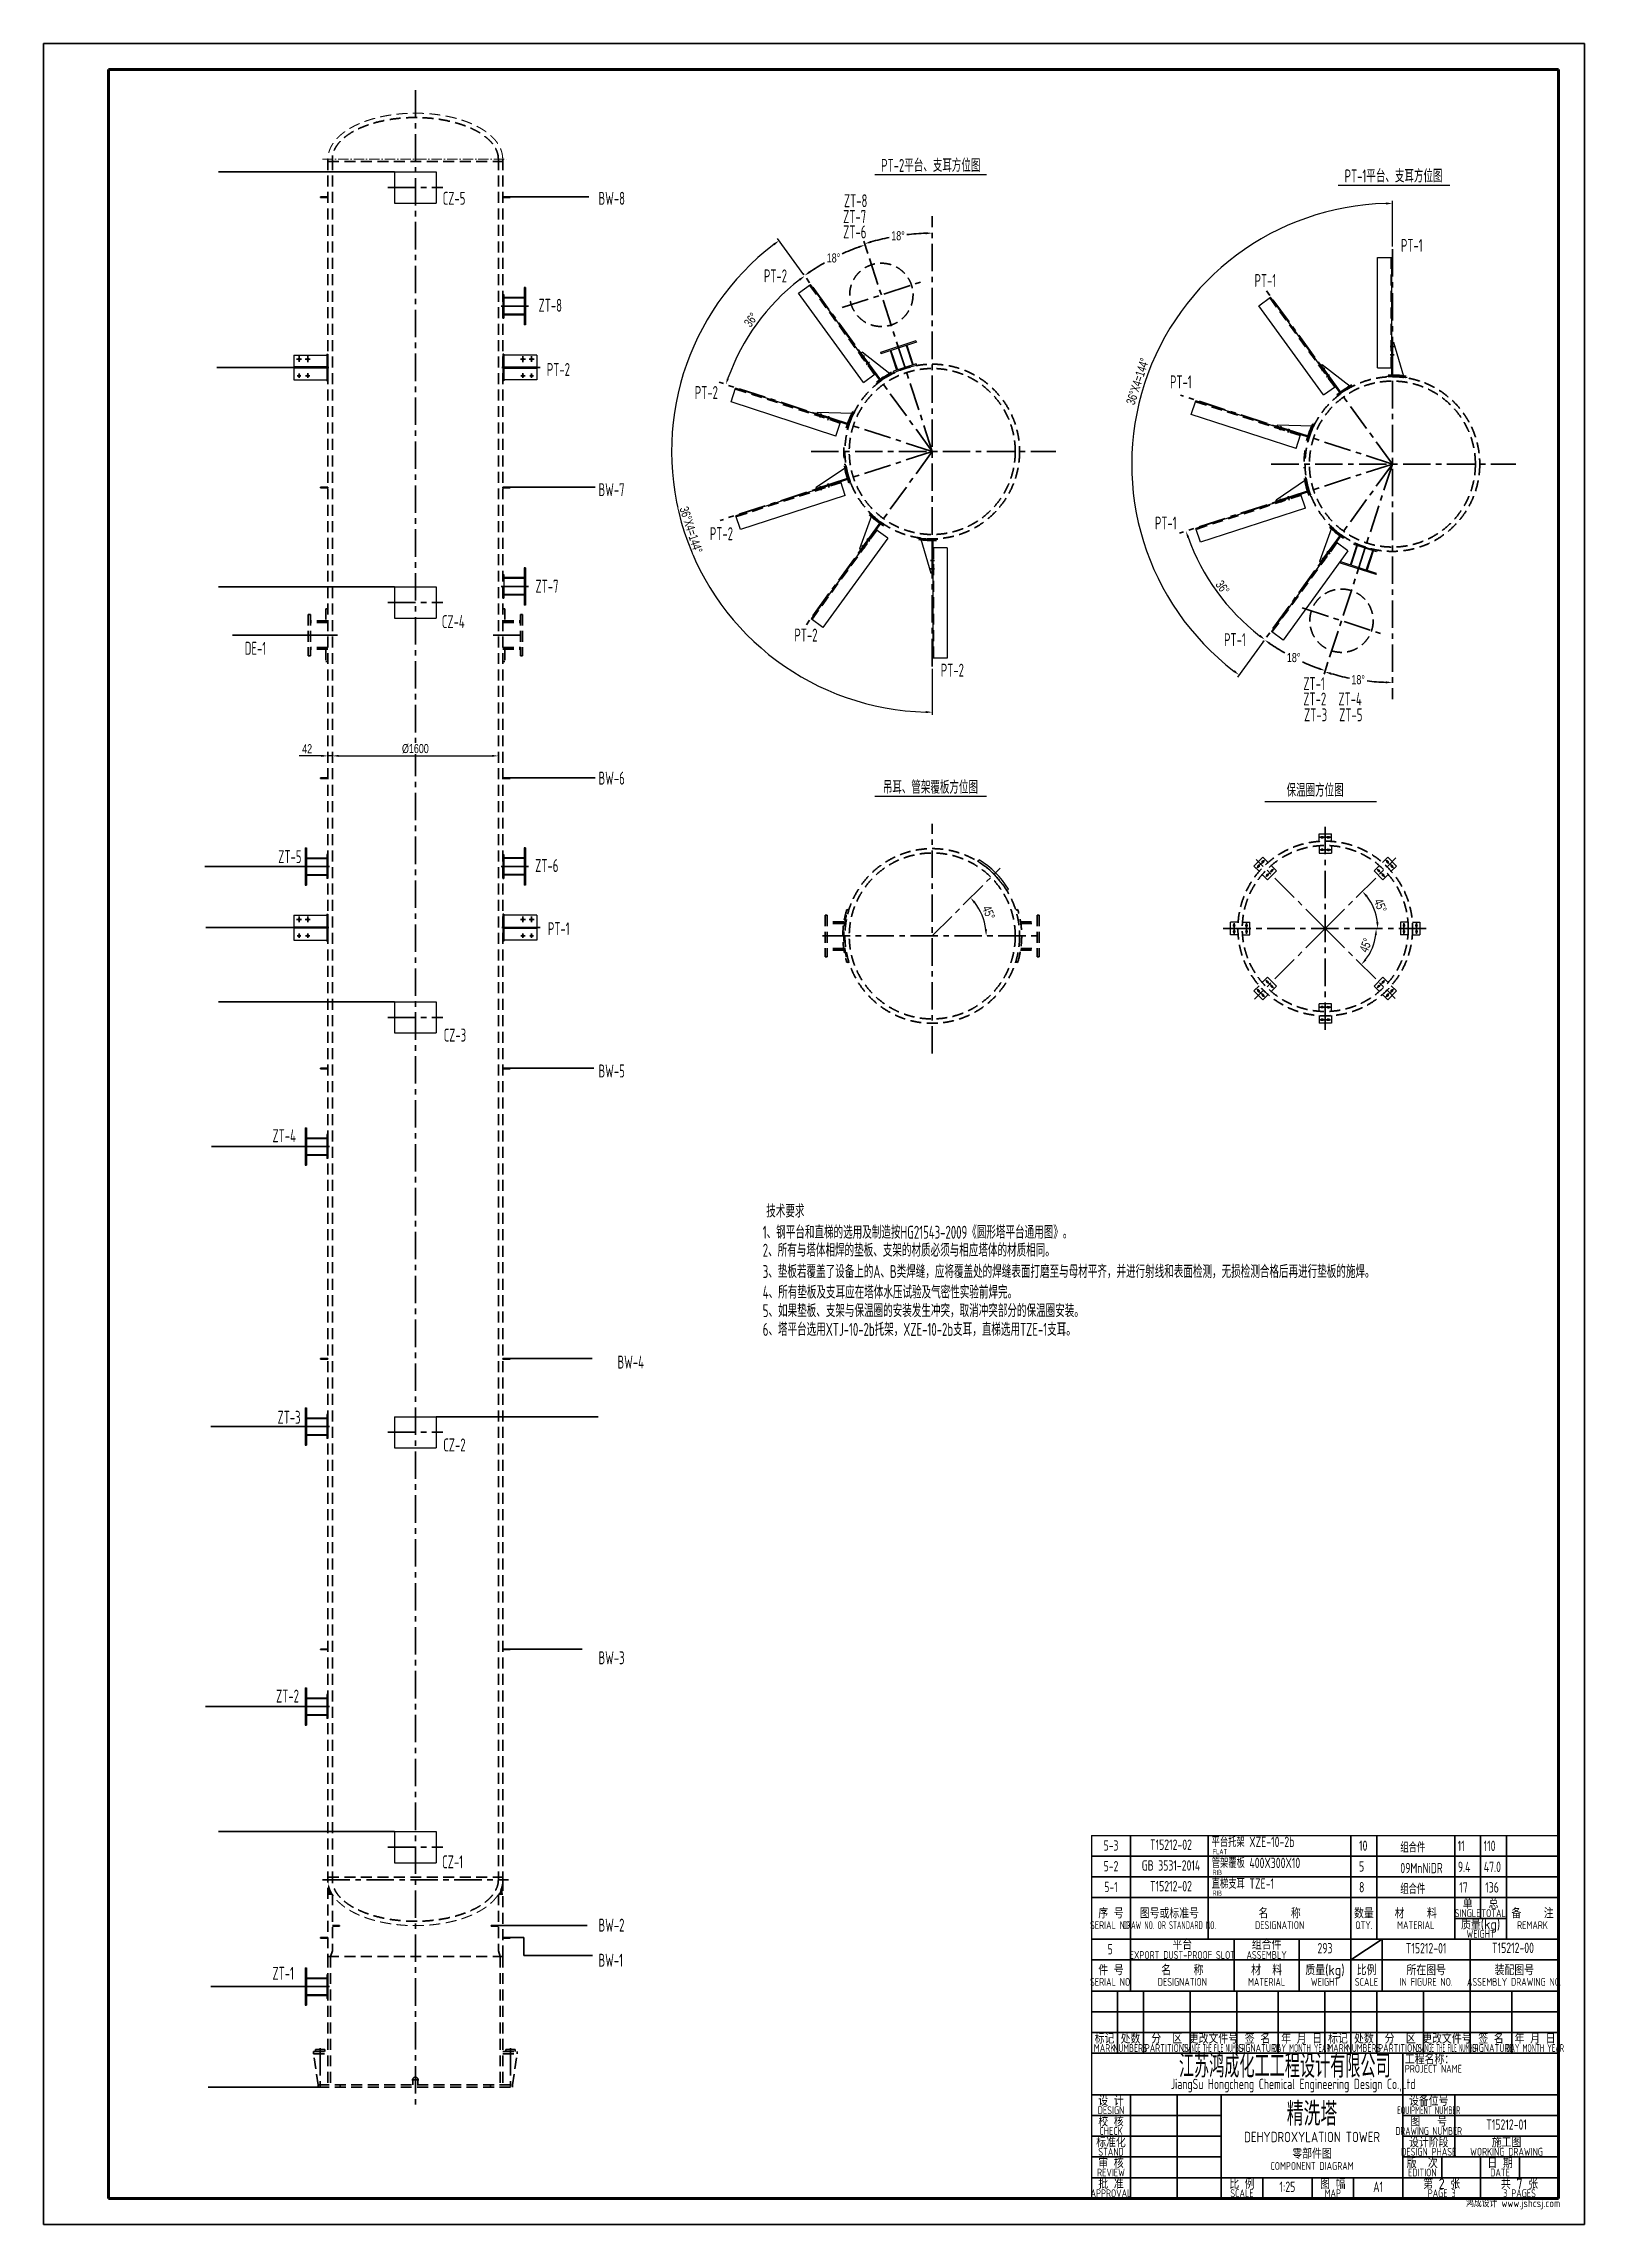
# Model space of a CAD drawing. Header units: millimetres. Extents: x -625 to 14225, y -250 to 20775.
import ezdxf
from ezdxf.enums import TextEntityAlignment as Align

# ---------------------------------------------------------------- set-up
doc = ezdxf.new("R2010")
doc.units = ezdxf.units.MM
doc.header["$LTSCALE"] = 8.333333
for name, pattern in [('ACAD_ISO10W100', [18, 12, -3, 0, -3]), ('CENTER', [50.8, 31.75, -6.35, 6.35, -6.35]), ('DASHED', [19.05, 12.7, -6.35])]:
    doc.linetypes.add(name, pattern=pattern)
for name, color, linetype, lineweight in [('1轮廓实线层', 7, 'Continuous', 70), ('2细线层', 4, 'Continuous', 35), ('3中心线层', 1, 'CENTER', 35), ('4虚线层', 6, 'DASHED', 35), ('6文字层', 3, 'Continuous', 35), ('7标注层', 4, 'Continuous', 35), ('中心线', 1, 'ACAD_ISO10W100', 18), ('图框层', 7, 'Continuous', 70)]:
    doc.layers.add(name, color=color, linetype=linetype, lineweight=lineweight)
doc.styles.add('HGCAD', font='HGCAD.SHX', dxfattribs={"width": 0.75, "bigfont": 'HGCADHZ.SHX'})
doc.styles.add('PC_TEXTSTYLE', font='isocp.shx', dxfattribs={"width": 0.8, "bigfont": 'hzfs.shx'})
doc.styles.add('工程字', font='gbenor.shx', dxfattribs={"width": 0.8, "bigfont": 'gbcbig.shx'})
doc.dimstyles.new('HGCAD$4', dxfattribs={"dimtxt": 3.5, "dimasz": 2.5, "dimexe": 1, "dimexo": 1, "dimgap": 1, "dimtad": 1, "dimtoh": 1, "dimdec": 1, "dimdsep": 46, "dimtxsty": 'HGCAD', "dimcen": 0, "dimclrd": 130, "dimclre": 130, "dimclrt": 3, "dimadec": 1, "dimazin": 0, "dimtfac": 0.714286, "dimtofl": 0, "dimtmove": 0, "dimatfit": 1, "dimfxl": 0, "dimtzin": 0, "dimlwd": -1, "dimlwe": -1, "dimarcsym": 0})

msp = doc.modelspace()

# ---------------------------------------------------------------- texts
at = {"layer": '6文字层'}
for s, height, style, width, p in [('PT-2平台、支耳方位图', 125, 'PC_TEXTSTYLE', 0.667, (7447.273, 19538.662)), ('PT-1平台、支耳方位图', 125, 'PC_TEXTSTYLE', 0.667, (11914.316, 19436.514)), ('CZ-5', 125, 'PC_TEXTSTYLE', 0.667, (3221.495, 19220.942)), ('BW-8', 125, 'PC_TEXTSTYLE', 0.667, (4723.513, 19220.942)), ('ZT-8', 125, 'PC_TEXTSTYLE', 0.667, (4145.515, 18189.435)), ('PT-2', 125, 'PC_TEXTSTYLE', 0.667, (4225.077, 17570.901)), ('BW-7', 125, 'PC_TEXTSTYLE', 0.667, (4723.513, 16412.213)), ('ZT-7', 125, 'PC_TEXTSTYLE', 0.667, (4116.128, 15480.881)), ('CZ-4', 125, 'PC_TEXTSTYLE', 0.667, (3213.188, 15139.593)), ('DE-1', 125, 'PC_TEXTSTYLE', 0.667, (1313.333, 14882.544)), ('BW-6', 125, 'PC_TEXTSTYLE', 0.667, (4723.513, 13630.889)), ('吊耳、管架覆板方位图', 125, 'PC_TEXTSTYLE', 0.667, (7463.314, 13543.539)), ('保温圈方位图', 125, 'PC_TEXTSTYLE', 0.667, (11354.564, 13514.142)), ('ZT-5', 125, 'PC_TEXTSTYLE', 0.667, (1636.275, 12873.744)), ('ZT-6', 125, 'PC_TEXTSTYLE', 0.667, (4112.96, 12787.983)), ('PT-1', 125, 'PC_TEXTSTYLE', 0.667, (4235.408, 12179.556)), ('CZ-3', 125, 'PC_TEXTSTYLE', 0.667, (3230.713, 11153.514)), ('BW-5', 125, 'PC_TEXTSTYLE', 0.667, (4723.513, 10807.708)), ('ZT-4', 125, 'PC_TEXTSTYLE', 0.667, (1581.135, 10183.309)), ('技术要求', 125, 'PC_TEXTSTYLE', 0.67, (6339.744, 9457.003)), ('1、钢平台和直梯的选用及制造按HG21543-2009《圆形塔平台通用图》。', 125, 'PC_TEXTSTYLE', 0.67, (6306.246, 9252.67)), ('2、所有与塔体相焊的垫板、支架的材质必须与相应塔体的材质相同。', 125, 'PC_TEXTSTYLE', 0.67, (6306.246, 9079.342)), ('3、垫板若覆盖了设备上的A、B类焊缝，应将覆盖处的焊缝表面打磨至与母材平齐，并进行射线和表面检测，无损检测合格后再进行垫板的施焊。', 125, 'PC_TEXTSTYLE', 0.67, (6306.246, 8874.02)), ('4、所有垫板及支耳应在塔体水压试验及气密性实验前焊完。', 125, 'PC_TEXTSTYLE', 0.67, (6306.246, 8675.114)), ('5、如果垫板、支架与保温圈的安装发生冲突，取消冲突部分的保温圈安装。', 125, 'PC_TEXTSTYLE', 0.67, (6306.246, 8496.66)), ('6、塔平台选用XTJ-10-2b托架，XZE-10-2b支耳，直梯选用TZE-1支耳。', 125, 'PC_TEXTSTYLE', 0.67, (6306.246, 8316.201)), ('BW-4', 125, 'PC_TEXTSTYLE', 0.667, (4906.479, 8001.113)), ('ZT-3', 125, 'PC_TEXTSTYLE', 0.667, (1629.696, 7468.757)), ('CZ-2', 125, 'PC_TEXTSTYLE', 0.667, (3226.767, 7202.151)), ('BW-3', 125, 'PC_TEXTSTYLE', 0.667, (4723.513, 5150.117)), ('ZT-2', 125, 'PC_TEXTSTYLE', 0.667, (1615.598, 4780.966)), ('平台托架 XZE-10-2b', 100, '工程字', 0.8, (10631.63, 3388.104)), ('FLAT', 50, 'PC_TEXTSTYLE', 0.8, (10643.116, 3318.475)), ('10', 100, '工程字', 0.8, (12053.204, 3351.12)), ('组合件', 100, '工程字', 0.8, (12451.31, 3335.442)), ('11', 100, '工程字', 0.8, (13003.535, 3349.117)), ('110', 100, '工程字', 0.8, (13253.535, 3349.117)), ('CZ-1', 125, 'PC_TEXTSTYLE', 0.667, (3216.084, 3182.679)), ('管架覆板 400X300X10', 100, '工程字', 0.8, (10633.195, 3185.439)), ('RIB', 50, 'PC_TEXTSTYLE', 0.8, (10643.116, 3118.475)), ('5', 100, '工程字', 0.8, (12053.204, 3151.12)), ('09MnNiDR', 100, '工程字', 0.8, (12451.31, 3135.442)), ('9.4', 100, '工程字', 0.8, (13005.538, 3147.114)), ('47.0', 100, '工程字', 0.8, (13255.538, 3147.114)), ('直梯支耳 TZE-1', 100, '工程字', 0.8, (10633.195, 2985.439)), ('RIB', 50, 'PC_TEXTSTYLE', 0.8, (10643.116, 2918.475)), ('8', 100, '工程字', 0.8, (12053.204, 2951.12)), ('组合件', 100, '工程字', 0.8, (12451.31, 2935.442)), ('17', 100, '工程字', 0.8, (13019.557, 2949.117)), ('136', 100, '工程字', 0.8, (13269.557, 2949.117)), ('BW-2', 125, 'PC_TEXTSTYLE', 0.667, (4723.513, 2572.591)), ('BW-1', 125, 'PC_TEXTSTYLE', 0.667, (4723.513, 2234.23)), ('ZT-1', 125, 'PC_TEXTSTYLE', 0.667, (1581.135, 2107.981)), ('江苏鸿成化工工程设计有限公司', 225, '工程字', 0.9, (10317.032, 1164.349)), ('PROJECT NAME', 75, '工程字', 0.8, (12494.69, 1213.233)), ('JiangSu Hongcheng Chemical Engineering Design Co.,Ltd', 100, '工程字', 0.8, (10238.416, 1053.687))]:
    msp.add_text(s, height=height, dxfattribs=dict(at, style=style, width=width)).set_placement(p)
at = {"layer": '6文字层', "style": '工程字'}
for s, height, width, p in [('5-3', 100, 0.8, (9662.501, 3353.109)), ('T15212-02', 100, 0.8, (10240.552, 3360.646)), ('5-2', 100, 0.8, (9662.501, 3153.109)), ('GB 3531-2014', 100, 0.8, (10240.552, 3160.646)), ('5-1', 100, 0.8, (9662.501, 2953.109)), ('T15212-02', 100, 0.8, (10240.552, 2960.647)), ('SINGLE', 75, 0.8, (13100, 2712.828)), ('TOTAL', 75, 0.8, (13350, 2712.828)), ('SERIAL NO.', 75, 0.8, (9662.501, 2597.63)), ('DRAW NO. OR STANDARD NO.', 75, 0.6, (10225.001, 2597.63)), ('DESIGNATION', 75, 0.8, (11287.501, 2597.63)), ('QTY.', 75, 0.8, (12100.001, 2597.63)), ('MATERIAL', 75, 0.8, (12600.001, 2597.63)), ('WEIGHT', 75, 0.8, (13225, 2512.828)), ('REMARK', 75, 0.8, (13725.001, 2597.63)), ('5', 100, 0.8, (9654.471, 2352.321)), ('EXPORT DUST-PROOF SLOT', 75, 0.8, (10350, 2309.738)), ('ASSEMBLY', 75, 0.8, (11162.5, 2309.738)), ('293', 100, 0.8, (11725, 2362.501)), ('T15212-01', 100, 0.8, (12700, 2362.501)), ('T15212-00', 100, 0.8, (13536.953, 2365.958)), ('SERIAL NO.', 75, 0.8, (9662.501, 2050)), ('DESIGNATION', 75, 0.8, (10350, 2050)), ('MATERIAL', 75, 0.8, (11162.5, 2050)), ('WEIGHT', 75, 0.8, (11725, 2050)), ('SCALE', 75, 0.8, (12125, 2050)), ('IN FIGURE NO.', 75, 0.8, (12700, 2050)), ('ASSEMBLY DRAWING NO.', 75, 0.8, (13550, 2050)), ('MARK', 75, 0.8, (9600, 1412.829)), ('NUMBERS', 75, 0.7, (9849.999, 1412.828)), ('PARTITIONS', 75, 0.8, (10199.999, 1412.828)), ('CHANGE THE FILE NUMBER', 75, 0.45, (10649.999, 1412.828)), (' SIGNATURE', 75, 0.8, (11074.999, 1412.828)), ('DAY MONTH YEAR', 75, 0.6, (11499.999, 1412.828)), ('MARK', 75, 0.8, (11850, 1412.829)), ('NUMBERS', 75, 0.7, (12099.999, 1412.828)), ('PARTITIONS', 75, 0.8, (12449.999, 1412.828)), ('CHANGE THE FILE NUMBER', 75, 0.45, (12899.999, 1412.828)), (' SIGNATURE', 75, 0.8, (13324.999, 1412.828)), ('DAY MONTH YEAR', 75, 0.6, (13749.999, 1412.828)), ('DESIGN', 75, 0.8, (9662.499, 812.829)), ('EQUIPMENT NUMBER', 75, 0.6, (12724.999, 812.829)), ('CHECK', 75, 0.8, (9662.499, 612.829)), ('DEHYDROXYLATION TOWER', 100, 0.9, (11600, 542.458)), ('DRAWING NUMBER', 75, 0.7, (12724.999, 612.829)), ('T15212-01', 100, 0.8, (13474.999, 662.501)), ('STAND', 75, 0.8, (9662.499, 412.829)), ('DESIGN PHASE', 75, 0.8, (12724.999, 412.829)), ('WORKING DRAWING', 75, 0.8, (13474.999, 412.829)), ('REVIEW', 75, 0.8, (9662.499, 212.829)), ('COMPONENT DIAGRAM', 75, 0.8, (11600, 275.707)), ('EDITION', 75, 0.8, (12662.5, 212.829)), ('DATE', 75, 0.8, (13412.5, 212.829)), ('APPROVAL', 75, 0.8, (9662.499, 12.829)), ('SCALE', 75, 0.8, (10924.999, 12.83)), ('1:25', 100, 0.8, (11362.499, 62.501)), ('MAP', 75, 0.8, (11799.999, 12.829)), ('A1', 100, 0.8, (12237.499, 62.501)), ('PAGE 3', 75, 0.8, (12850, 12.829)), ('3 PAGES', 75, 0.8, (13600, 12.829))]:
    msp.add_text(s, height=height, dxfattribs=dict(at, width=width)).set_placement(p, align=Align.CENTER)
for s, height, p in [('序 号', 100, (9662.501, 2700)), ('图号或标准号', 100, (10225.001, 2700)), ('名    称', 100, (11287.501, 2700)), ('数量', 100, (12100.001, 2700)), ('材    料', 100, (12600.001, 2700)), ('单', 100, (13100, 2792.179)), ('总', 100, (13350, 2792.179)), ('备    注', 100, (13725.001, 2700)), ('质量(kg)', 100, (13225, 2592.179)), ('平台', 100, (10350, 2399.756)), ('组合件', 100, (11162.5, 2399.756)), ('件 号', 100, (9662.501, 2152.37)), ('名    称', 100, (10350, 2152.37)), ('材  料', 100, (11162.5, 2152.37)), ('质量(kg)', 100, (11725, 2152.37)), ('比例', 100, (12125, 2152.37)), ('所在图号', 100, (12700, 2152.37)), ('装配图号', 100, (13550, 2152.37)), ('标记', 100, (9600, 1492.18)), ('处数', 100, (9849.999, 1492.179)), ('分  区', 100, (10199.999, 1492.179)), ('更改文件号', 100, (10649.999, 1492.179)), ('签 名', 100, (11074.999, 1492.179)), ('年 月 日', 100, (11499.999, 1492.179)), ('标记', 100, (11850, 1492.18)), ('处数', 100, (12099.999, 1492.179)), ('分  区', 100, (12449.999, 1492.179)), ('更改文件号', 100, (12899.999, 1492.179)), ('签 名', 100, (13324.999, 1492.179)), ('年 月 日', 100, (13749.999, 1492.179)), ('设 计', 100, (9662.499, 892.18)), ('精洗塔', 225, (11600, 702.664)), ('设备位号', 100, (12724.999, 892.18)), ('校 核', 100, (9662.499, 692.18)), ('图   号', 100, (12724.999, 692.18)), ('标准化', 100, (9662.499, 492.18)), ('零部件图', 100, (11600, 382.21)), ('设计阶段', 100, (12724.999, 492.18)), ('施工图', 100, (13474.999, 492.18)), ('审 核', 100, (9662.499, 292.18)), ('版  次', 100, (12662.5, 292.18)), ('日 期', 100, (13412.5, 292.18)), ('批 准', 100, (9662.499, 92.18)), ('比 例', 100, (10924.999, 92.18)), ('图 幅', 100, (11799.999, 92.18)), ('第 2 张', 100, (12850, 92.18)), ('共 7 张', 100, (13600, 92.18))]:
    msp.add_text(s, height=height, dxfattribs=at).set_placement(p, align=Align.CENTER)
for s, height, p in [('工程名称：', 100, (12494.69, 1292.561)), ('鸿成设计 www.jshcsj.com', 75, (13085.368, -83.406))]:
    msp.add_text(s, height=height, dxfattribs=at).set_placement(p)

# ---------------------------------------------------------------- blocks, each defined once
blk = doc.blocks.new('*U115')
at = {"layer": '2细线层'}
for p, q in [((-625, -250), (-625, 20775)), ((-625, 20775), (14225, 20775)), ((14225, 20775), (14225, -250)), ((14225, -250), (-625, -250))]:
    blk.add_line(p, q, dxfattribs=at)
at = {"layer": '图框层'}
for p, q in [((0, 0), (0, 20525)), ((0, 20525), (13975, 20525)), ((13975, 20525), (13975, 0)), ((13975, 0), (0, 0))]:
    blk.add_line(p, q, dxfattribs=at)
blk = doc.blocks.new('*D117')
at = {"color": 130}
for p, q in [((2158, 13931), (2158, 13933)), ((2220, 13908), (3695, 13908)), ((3758, 13931), (3758, 13933))]:
    blk.add_line(p, q, dxfattribs=at)
for points in [[(2220, 13918), (2220, 13898), (2158, 13908)], [(3695, 13898), (3695, 13918), (3758, 13908)]]:
    blk.add_solid(points, dxfattribs=at)
at = {"layer": 'Defpoints', "color": 0}
for p in [(2158, 13906), (3758, 13908), (3758, 13906)]:
    blk.add_point(p, dxfattribs=at)
at = {"color": 3, "insert": (2958, 13977), "char_height": 87.5, "attachment_point": 5, "style": 'HGCAD', "bg_fill": 3, "box_fill_scale": 1.1, "bg_fill_color": 256, "bg_fill_true_color": 13158600, "bg_fill_transparency": 0}
blk.add_mtext('%%c1600{}{{\\H0.7x;}{}}', dxfattribs=at)
blk = doc.blocks.new('*D118')
at = {"color": 130}
for p, q in [((2053, 13908), (1839, 13908)), ((2116, 13931), (2116, 13933)), ((2158, 13908), (2116, 13908)), ((2158, 13933), (2158, 13933)), ((2220, 13908), (2283, 13908))]:
    blk.add_line(p, q, dxfattribs=at)
for points in [[(2053, 13898), (2053, 13918), (2116, 13908)], [(2220, 13918), (2220, 13898), (2158, 13908)]]:
    blk.add_solid(points, dxfattribs=at)
at = {"layer": 'Defpoints', "color": 0}
for p in [(2116, 13908), (2116, 13906), (2158, 13908)]:
    blk.add_point(p, dxfattribs=at)
at = {"color": 3, "insert": (1915, 13977), "char_height": 87.5, "attachment_point": 5, "style": 'HGCAD', "bg_fill": 3, "box_fill_scale": 1.1, "bg_fill_color": 256, "bg_fill_true_color": 13158600, "bg_fill_transparency": 0}
blk.add_mtext('42', dxfattribs=at)
blk = doc.blocks.new('*D124')
at = {"layer": '7标注层', "color": 130}
blk.add_line((7319, 18753), (7281, 18869), dxfattribs=at)
for start, end in [(91.701, 96.6741), (101.341, 106.299)]:
    blk.add_arc((7940, 16843), 2105, start, end, dxfattribs=at)
for points in [[(7877, 18936), (7877, 18957), (7940, 18948)], [(7346, 18873), (7352, 18853), (7289, 18845)]]:
    blk.add_solid(points, dxfattribs=at)
at = {"layer": 'Defpoints', "color": 0}
for p in [(7940, 19111), (7327, 18729), (7940, 16843), (7940, 14771)]:
    blk.add_point(p, dxfattribs=at)
at = {"layer": '7标注层', "color": 3, "insert": (7610, 18922), "char_height": 87.5, "attachment_point": 5, "style": 'HGCAD', "bg_fill": 3, "box_fill_scale": 1.1, "bg_fill_color": 256, "bg_fill_true_color": 13158600, "bg_fill_transparency": 0}
blk.add_mtext('18%%d{}{{\\H0.7x;}{}}', dxfattribs=at)
at = {"layer": 'Defpoints', "color": 0}
blk.add_point((7720, 18936), dxfattribs=at)
blk = doc.blocks.new('*D123')
at = {"layer": '7标注层', "color": 130}
blk.add_line((6702, 18547), (6694, 18558), dxfattribs=at)
for start, end in [(109.7078, 114.3904), (119.584, 124.2067)]:
    blk.add_arc((7938, 16839), 2097, start, end, dxfattribs=at)
for points in [[(7234, 18804), (7228, 18823), (7290, 18834)], [(6753, 18582), (6765, 18565), (6708, 18538)]]:
    blk.add_solid(points, dxfattribs=at)
at = {"layer": 'Defpoints', "color": 0}
for p in [(7280, 18865), (7318, 18750), (6716, 18527), (7938, 16839)]:
    blk.add_point(p, dxfattribs=at)
at = {"layer": '7标注层', "color": 3, "insert": (6988, 18708), "char_height": 87.5, "attachment_point": 5, "style": 'HGCAD', "bg_fill": 3, "box_fill_scale": 1.1, "bg_fill_color": 256, "bg_fill_true_color": 13158600, "bg_fill_transparency": 0}
blk.add_mtext('18%%d{}{{\\H0.7x;}{}}', dxfattribs=at)
at = {"layer": 'Defpoints', "color": 0}
blk.add_point((7086, 18755), dxfattribs=at)
blk = doc.blocks.new('*D127')
at = {"color": 130}
blk.add_line((6702, 18547), (6696, 18555), dxfattribs=at)
blk.add_arc((7940, 16843), 2092, 127.7121, 160.2879, dxfattribs=at)
for points in [[(6667, 18489), (6654, 18506), (6710, 18535)], [(5961, 17551), (5981, 17545), (5951, 17489)]]:
    blk.add_solid(points, dxfattribs=at)
at = {"layer": 'Defpoints', "color": 0}
for p in [(6716, 18527), (6385, 18242), (5887, 17510), (7940, 16843), (7940, 16843)]:
    blk.add_point(p, dxfattribs=at)
at = {"color": 3, "insert": (6192, 18112), "char_height": 87.5, "attachment_point": 5, "rotation": 54, "style": 'HGCAD', "bg_fill": 3, "box_fill_scale": 1.1, "bg_fill_color": 256, "bg_fill_true_color": 13158600, "bg_fill_transparency": 0}
blk.add_mtext('36%%d{}{{\\H0.7x;}{}}', dxfattribs=at)
blk = doc.blocks.new('*D130')
at = {"color": 130}
for p, q in [((6702, 18547), (6448, 18896)), ((7940, 14746), (7940, 14304))]:
    blk.add_line(p, q, dxfattribs=at)
blk.add_arc((7940, 16843), 2513, 127.425, 268.575, dxfattribs=at)
for points in [[(6419, 18830), (6406, 18847), (6463, 18876)], [(7877, 14320), (7877, 14341), (7940, 14329)]]:
    blk.add_solid(points, dxfattribs=at)
at = {"layer": 'Defpoints', "color": 0}
for p in [(7940, 19111), (6716, 18527), (5440, 17105), (7940, 16843), (7940, 14771)]:
    blk.add_point(p, dxfattribs=at)
at = {"color": 3, "insert": (5615, 16087), "char_height": 87.5, "attachment_point": 5, "rotation": 288, "style": 'HGCAD', "bg_fill": 3, "box_fill_scale": 1.1, "bg_fill_color": 256, "bg_fill_true_color": 13158600, "bg_fill_transparency": 0}
blk.add_mtext('36%%DX4=144°{}{{\\H0.7x;}{}}', dxfattribs=at)
blk = doc.blocks.new('*D131')
at = {"layer": '7标注层', "color": 130}
blk.add_line((11754, 14811), (11716, 14695), dxfattribs=at)
for start, end in [(253.701, 258.659), (263.3259, 268.299)]:
    blk.add_arc((12375, 16721), 2105, start, end, dxfattribs=at)
for points in [[(11787, 14711), (11781, 14691), (11724, 14719)], [(12312, 14607), (12312, 14627), (12375, 14616)]]:
    blk.add_solid(points, dxfattribs=at)
at = {"layer": 'Defpoints', "color": 0}
for p in [(12375, 18793), (12375, 16721), (11762, 14835), (12375, 14453)]:
    blk.add_point(p, dxfattribs=at)
at = {"layer": '7标注层', "color": 3, "insert": (12045, 14642), "char_height": 87.5, "attachment_point": 5, "style": 'HGCAD', "bg_fill": 3, "box_fill_scale": 1.1, "bg_fill_color": 256, "bg_fill_true_color": 13158600, "bg_fill_transparency": 0}
blk.add_mtext('18%%d{}{{\\H0.7x;}{}}', dxfattribs=at)
at = {"layer": 'Defpoints', "color": 0}
blk.add_point((11937, 14662), dxfattribs=at)
blk = doc.blocks.new('*D132')
at = {"layer": '7标注层', "color": 130}
blk.add_line((11137, 15017), (11129, 15006), dxfattribs=at)
for start, end in [(235.7933, 240.416), (245.6096, 250.2922)]:
    blk.add_arc((12373, 16724), 2097, start, end, dxfattribs=at)
for points in [[(11200, 14999), (11188, 14982), (11143, 15026)], [(11663, 14740), (11669, 14760), (11725, 14730)]]:
    blk.add_solid(points, dxfattribs=at)
at = {"layer": 'Defpoints', "color": 0}
for p in [(12373, 16724), (11151, 15037), (11752, 14814), (11715, 14698)]:
    blk.add_point(p, dxfattribs=at)
at = {"layer": '7标注层', "color": 3, "insert": (11423, 14855), "char_height": 87.5, "attachment_point": 5, "style": 'HGCAD', "bg_fill": 3, "box_fill_scale": 1.1, "bg_fill_color": 256, "bg_fill_true_color": 13158600, "bg_fill_transparency": 0}
blk.add_mtext('18%%d{}{{\\H0.7x;}{}}', dxfattribs=at)
at = {"layer": 'Defpoints', "color": 0}
blk.add_point((11327, 14907), dxfattribs=at)
blk = doc.blocks.new('*D133')
at = {"color": 130}
blk.add_line((11137, 15017), (11131, 15009), dxfattribs=at)
blk.add_arc((12375, 16721), 2092, 199.7121, 232.2879, dxfattribs=at)
for points in [[(10416, 16019), (10396, 16012), (10385, 16075)], [(11089, 15058), (11102, 15075), (11145, 15029)]]:
    blk.add_solid(points, dxfattribs=at)
at = {"layer": 'Defpoints', "color": 0}
for p in [(12375, 16721), (12375, 16721), (10322, 16054), (11151, 15037)]:
    blk.add_point(p, dxfattribs=at)
at = {"color": 3, "insert": (10738, 15532), "char_height": 87.5, "attachment_point": 5, "rotation": 306, "style": 'HGCAD', "bg_fill": 3, "box_fill_scale": 1.1, "bg_fill_color": 256, "bg_fill_true_color": 13158600, "bg_fill_transparency": 0}
blk.add_mtext('36%%d{}{{\\H0.7x;}{}}', dxfattribs=at)
at = {"layer": 'Defpoints', "color": 0}
blk.add_point((10563, 15675), dxfattribs=at)
blk = doc.blocks.new('*D134')
at = {"color": 130}
for p, q in [((12375, 18818), (12375, 19259)), ((11137, 15017), (10883, 14668))]:
    blk.add_line(p, q, dxfattribs=at)
blk.add_arc((12375, 16721), 2513, 91.425, 232.575, dxfattribs=at)
for points in [[(12312, 19223), (12312, 19244), (12375, 19234)], [(10841, 14717), (10854, 14734), (10898, 14688)]]:
    blk.add_solid(points, dxfattribs=at)
at = {"layer": 'Defpoints', "color": 0}
for p in [(12375, 18793), (10507, 18403), (12375, 16721), (11151, 15037), (12375, 14453)]:
    blk.add_point(p, dxfattribs=at)
at = {"color": 3, "insert": (9919, 17519), "char_height": 87.5, "attachment_point": 5, "rotation": 72, "style": 'HGCAD', "bg_fill": 3, "box_fill_scale": 1.1, "bg_fill_color": 256, "bg_fill_true_color": 13158600, "bg_fill_transparency": 0}
blk.add_mtext('36%%DX4=144°{}{{\\H0.7x;}{}}', dxfattribs=at)
blk = doc.blocks.new('*D136')
at = {"color": 130}
blk.add_arc((7940, 12172), 520, 6.8883, 38.1117, dxfattribs=at)
for points in [[(8357, 12500), (8341, 12486), (8308, 12540)], [(8446, 12233), (8467, 12235), (8460, 12172)]]:
    blk.add_solid(points, dxfattribs=at)
at = {"layer": 'Defpoints', "color": 0}
for p in [(8593, 12825), (6883, 12172), (7940, 12172), (8997, 12172)]:
    blk.add_point(p, dxfattribs=at)
at = {"color": 3, "insert": (8484, 12397), "char_height": 87.5, "attachment_point": 5, "rotation": 292.5, "style": 'HGCAD', "bg_fill": 3, "box_fill_scale": 1.1, "bg_fill_color": 256, "bg_fill_true_color": 13158600, "bg_fill_transparency": 0}
blk.add_mtext('45%%d{}{{\\H0.7x;}{}}', dxfattribs=at)
at = {"layer": 'Defpoints', "color": 0}
blk.add_point((8442, 12306), dxfattribs=at)
blk = doc.blocks.new('*D149')
at = {"color": 130}
blk.add_arc((11728, 12244), 506, 7.0806, 37.9194, dxfattribs=at)
for points in [[(12135, 12562), (12119, 12548), (12085, 12602)], [(12219, 12305), (12240, 12307), (12234, 12244)]]:
    blk.add_solid(points, dxfattribs=at)
at = {"layer": 'Defpoints', "color": 0}
for p in [(12407, 12923), (10745, 12244), (11728, 12244), (12701, 12244)]:
    blk.add_point(p, dxfattribs=at)
at = {"color": 3, "insert": (12259, 12464), "char_height": 87.5, "attachment_point": 5, "rotation": 292.5, "style": 'HGCAD', "bg_fill": 3, "box_fill_scale": 1.1, "bg_fill_color": 256, "bg_fill_true_color": 13158600, "bg_fill_transparency": 0}
blk.add_mtext('45%%d{}{{\\H0.7x;}{}}', dxfattribs=at)
at = {"layer": 'Defpoints', "color": 0}
blk.add_point((12216, 12375), dxfattribs=at)
blk = doc.blocks.new('*D150')
at = {"color": 130}
blk.add_arc((11728, 12244), 491, 322.291, 352.709, dxfattribs=at)
for points in [[(12225, 12181), (12205, 12182), (12219, 12244)], [(12109, 11950), (12124, 11936), (12075, 11896)]]:
    blk.add_solid(points, dxfattribs=at)
at = {"layer": 'Defpoints', "color": 0}
for p in [(10745, 12244), (11728, 12244), (12701, 12244), (12403, 11569)]:
    blk.add_point(p, dxfattribs=at)
at = {"color": 3, "insert": (12118, 12082), "char_height": 87.5, "attachment_point": 5, "rotation": 67.5, "style": 'HGCAD', "bg_fill": 3, "box_fill_scale": 1.1, "bg_fill_color": 256, "bg_fill_true_color": 13158600, "bg_fill_transparency": 0}
blk.add_mtext('45%%d{}{{\\H0.7x;}{}}', dxfattribs=at)
at = {"layer": 'Defpoints', "color": 0}
blk.add_point((12153, 11998), dxfattribs=at)

# ---------------------------------------------------------------- hatches: boundary and pattern name
at = {"layer": '4虚线层'}
h = msp.add_hatch(color=2, dxfattribs=at)
edge = h.paths.add_edge_path()
edge.add_spline(control_points=[(2157.468, 2932.274), (2151.689, 2941.638), (2146.462, 2951.172), (2135.868, 2973.266), (2130.876, 2985.924), (2122.933, 3011.62), (2119.983, 3024.658), (2116.467, 3049.239), (2115.643, 3060.756), (2115.643, 3072.274)], knot_values=[5.983879454, 5.983879454, 5.983879454, 5.983879454, 6.047883053, 6.047883053, 6.129838727, 6.129838727, 6.2117944, 6.2117944, 6.283185307, 6.283185307, 6.283185307, 6.283185307], degree=3, periodic=0)
edge.add_line((2115.643, 3072.274), (2115.643, 2932.274))
edge.add_line((2115.643, 2932.274), (2157.468, 2932.274))
h = msp.add_hatch(color=2, dxfattribs=at)
edge = h.paths.add_edge_path()
edge.add_spline(control_points=[(3763.421, 2941.711), (3765.729, 2945.754), (3767.934, 2949.828), (3770.035, 2953.931)], knot_values=[6.005250324, 6.005250324, 6.005250324, 6.005250324, 6.032563844, 6.032563844, 6.032563844, 6.032563844], degree=3, periodic=0)
edge.add_spline(control_points=[(3770.035, 2953.931), (3771.213, 2956.232), (3772.358, 2958.542), (3773.586, 2961.104), (3773.702, 2961.347), (3773.818, 2961.59)], knot_values=[6.032563844, 6.032563844, 6.032563844, 6.032563844, 6.047883053, 6.047883053, 6.049488835, 6.049488835, 6.049488835, 6.049488835], degree=3, periodic=0)
edge.add_spline(control_points=[(3773.818, 2961.59), (3774.287, 2962.575), (3774.75, 2963.562), (3775.207, 2964.55)], knot_values=[6.049488835, 6.049488835, 6.049488835, 6.049488835, 6.055991709, 6.055991709, 6.055991709, 6.055991709], degree=3, periodic=0)
edge.add_spline(control_points=[(3775.207, 2964.55), (3778.213, 2971.052), (3780.957, 2977.62), (3783.429, 2984.247)], knot_values=[6.055991709, 6.055991709, 6.055991709, 6.055991709, 6.09877426, 6.09877426, 6.09877426, 6.09877426], degree=3, periodic=0)
edge.add_spline(control_points=[(3783.429, 2984.247), (3785.142, 2988.837), (3786.724, 2993.455), (3788.173, 2998.097)], knot_values=[6.09877426, 6.09877426, 6.09877426, 6.09877426, 6.12840431, 6.12840431, 6.12840431, 6.12840431], degree=3, periodic=0)
edge.add_spline(control_points=[(3788.173, 2998.097), (3788.243, 2998.322), (3788.312, 2998.547), (3789.018, 3000.828), (3789.627, 3002.89), (3790.21, 3004.956)], knot_values=[6.12840431, 6.12840431, 6.12840431, 6.12840431, 6.129838727, 6.129838727, 6.142957463, 6.142957463, 6.142957463, 6.142957463], degree=3, periodic=0)
edge.add_spline(control_points=[(3790.21, 3004.956), (3790.6, 3006.335), (3790.977, 3007.716), (3791.343, 3009.099)], knot_values=[6.142957463, 6.142957463, 6.142957463, 6.142957463, 6.15171525, 6.15171525, 6.15171525, 6.15171525], degree=3, periodic=0)
edge.add_spline(control_points=[(3791.343, 3009.099), (3793.024, 3015.456), (3794.455, 3021.853), (3795.631, 3028.279)], knot_values=[6.15171525, 6.15171525, 6.15171525, 6.15171525, 6.191965766, 6.191965766, 6.191965766, 6.191965766], degree=3, periodic=0)
edge.add_spline(control_points=[(3795.631, 3028.279), (3796.21, 3031.444), (3796.728, 3034.617), (3797.465, 3039.776), (3797.724, 3041.76), (3797.959, 3043.745)], knot_values=[6.191965766, 6.191965766, 6.191965766, 6.191965766, 6.2117944, 6.2117944, 6.224152438, 6.224152438, 6.224152438, 6.224152438], degree=3, periodic=0)
edge.add_spline(control_points=[(3797.959, 3043.745), (3798.192, 3045.718), (3798.401, 3047.694), (3798.586, 3049.671)], knot_values=[6.224152438, 6.224152438, 6.224152438, 6.224152438, 6.236441443, 6.236441443, 6.236441443, 6.236441443], degree=3, periodic=0)
edge.add_spline(control_points=[(3798.586, 3049.671), (3798.745, 3051.364), (3798.885, 3053.057), (3799.008, 3054.752)], knot_values=[6.236441443, 6.236441443, 6.236441443, 6.236441443, 6.246961594, 6.246961594, 6.246961594, 6.246961594], degree=3, periodic=0)
edge.add_spline(control_points=[(3799.008, 3054.752), (3799.431, 3060.586), (3799.643, 3066.43), (3799.643, 3072.274)], knot_values=[6.246961594, 6.246961594, 6.246961594, 6.246961594, 6.283185307, 6.283185307, 6.283185307, 6.283185307], degree=3, periodic=0)
edge.add_line((3799.643, 3072.274), (3799.643, 2932.274))
edge.add_line((3799.643, 2932.274), (3757.818, 2932.274))
edge.add_spline(control_points=[(3757.818, 2932.274), (3759.747, 2935.401), (3761.616, 2938.547), (3763.421, 2941.711)], knot_values=[5.983879454, 5.983879454, 5.983879454, 5.983879454, 6.005250324, 6.005250324, 6.005250324, 6.005250324], degree=3, periodic=0)

# ---------------------------------------------------------------- linework, layer by layer
for p, q in [((2757.643, 19537.274), (3157.643, 19537.274)), ((2757.643, 19537.274), (2757.643, 19237.274)), ((3157.643, 19537.274), (3157.643, 19237.274)), ((7385.14, 19513.985), (8462.818, 19513.985)), ((11852.182, 19411.838), (12929.861, 19411.838)), ((2757.643, 19237.274), (3157.643, 19237.274)), ((12229.732, 18713.281), (12369.732, 18713.281)), ((12229.732, 17649.939), (12229.732, 18713.281)), ((12369.732, 17649.939), (12369.732, 18713.281)), ((3799.643, 18357.274), (3809.643, 18357.274)), ((3799.643, 18357.274), (3799.643, 18127.274)), ((3809.643, 18357.274), (3809.643, 18127.274)), ((4007.643, 18326.274), (3809.643, 18326.274)), ((4007.643, 18319.274), (3809.643, 18319.274)), ((4007.643, 18422.274), (4007.643, 18062.274)), ((4019.643, 18422.274), (4007.643, 18422.274)), ((4019.643, 18422.274), (4019.643, 18062.274)), ((6651.595, 18368.86), (6764.858, 18451.15)), ((7276.612, 17508.598), (6651.595, 18368.86)), ((7389.874, 17590.888), (6764.858, 18451.15)), ((11086.657, 18247.589), (11199.874, 18329.941)), ((11825.359, 17470.019), (11199.874, 18329.941)), ((3799.643, 18127.274), (3809.643, 18127.274)), ((4007.643, 18165.274), (3809.643, 18165.274)), ((4007.643, 18158.274), (3809.643, 18158.274)), ((11712.141, 17387.667), (11086.657, 18247.589)), ((4019.643, 18062.274), (4007.643, 18062.274)), ((7782.785, 17908.172), (7440.405, 17796.926)), ((7786.493, 17896.759), (7444.113, 17785.513)), ((7782.785, 17908.172), (7786.493, 17896.759)), ((12369.732, 17573.266), (12369.732, 17903.281)), ((12369.732, 17903.281), (12379.732, 17903.281)), ((12379.732, 17573.266), (12379.732, 17903.281)), ((12379.732, 17893.281), (12389.732, 17893.281)), ((12484.732, 17566.15), (12389.732, 17893.281)), ((1785.643, 17772.274), (2105.643, 17772.274)), ((1785.643, 17772.274), (1785.643, 17532.274)), ((2105.643, 17782.274), (2105.643, 17522.274)), ((2105.643, 17782.274), (2115.643, 17782.274)), ((2115.643, 17782.274), (2115.643, 17522.274)), ((3809.643, 17782.274), (3799.643, 17782.274)), ((3799.643, 17782.274), (3799.643, 17522.274)), ((3809.643, 17782.274), (3809.643, 17522.274)), ((4129.643, 17772.274), (3809.643, 17772.274)), ((4129.643, 17772.274), (4129.643, 17532.274)), ((7240.964, 17795.846), (7249.054, 17801.724)), ((7434.941, 17528.859), (7240.964, 17795.846)), ((7443.032, 17534.737), (7249.054, 17801.724)), ((7254.932, 17793.634), (7263.022, 17799.512)), ((7532.161, 17590.697), (7263.022, 17799.512)), ((7440.405, 17796.926), (7444.113, 17785.513)), ((7535.414, 17815.179), (7596.6, 17626.87)), ((7542.072, 17817.342), (7603.257, 17629.033)), ((7785.86, 17688.364), (7567.117, 17617.29)), ((7688.534, 17864.931), (7749.72, 17676.622)), ((7695.192, 17867.094), (7756.377, 17678.785)), ((7791.388, 17671.349), (7785.86, 17688.364)), ((11676.337, 17674.896), (11684.424, 17680.778)), ((11870.46, 17408.014), (11676.337, 17674.896)), ((11878.547, 17413.896), (11684.424, 17680.778)), ((11690.306, 17672.691), (11698.393, 17678.573)), ((11967.646, 17469.905), (11698.393, 17678.573)), ((2105.643, 17657.274), (1785.643, 17657.274)), ((2105.643, 17647.274), (1785.643, 17647.274)), ((1785.643, 17532.274), (2105.643, 17532.274)), ((2105.643, 17522.274), (2115.643, 17522.274)), ((3809.643, 17522.274), (3799.643, 17522.274)), ((3809.643, 17657.274), (4129.643, 17657.274)), ((3809.643, 17647.274), (4129.643, 17647.274)), ((4129.643, 17532.274), (3809.643, 17532.274)), ((6000.459, 17320.186), (6043.721, 17453.334)), ((7055.02, 17124.743), (6043.721, 17453.334)), ((7276.612, 17508.598), (7389.874, 17590.888)), ((7572.645, 17600.276), (7567.117, 17617.29)), ((11712.141, 17387.667), (11825.359, 17470.019)), ((12229.732, 17649.939), (12369.732, 17649.939)), ((7011.757, 16991.595), (6000.459, 17320.186)), ((10435.42, 17198.939), (10478.682, 17332.087)), ((11489.981, 17003.496), (10478.682, 17332.087)), ((6814.077, 17203.03), (6817.167, 17212.54)), ((7127.94, 17101.05), (6814.077, 17203.03)), ((7131.03, 17110.56), (6817.167, 17212.54)), ((6826.678, 17209.45), (6829.768, 17218.961)), ((7170.244, 17208.222), (6829.768, 17218.961)), ((7011.757, 16991.595), (7055.02, 17124.743)), ((11446.718, 16870.349), (10435.42, 17198.939)), ((11249.038, 17081.783), (11252.128, 17091.294)), ((11562.901, 16979.803), (11249.038, 17081.783)), ((11565.991, 16989.314), (11252.128, 17091.294)), ((11261.639, 17088.204), (11264.729, 17097.714)), ((11605.205, 17086.976), (11264.729, 17097.714)), ((11446.718, 16870.349), (11489.981, 17003.496)), ((7102.261, 16686.064), (6820.497, 16494.625)), ((7058.11, 16550.801), (6046.811, 16222.21)), ((7101.372, 16417.653), (6090.074, 16089.062)), ((7127.94, 16584.004), (6814.077, 16482.024)), ((6817.167, 16472.514), (6814.077, 16482.024)), ((7131.03, 16574.494), (6817.167, 16472.514)), ((6823.588, 16485.114), (6820.497, 16494.625)), ((7101.372, 16417.653), (7058.11, 16550.801)), ((11493.071, 16429.554), (10481.772, 16100.964)), ((11562.901, 16462.758), (11249.038, 16360.778)), ((11565.991, 16453.247), (11252.128, 16351.267)), ((11537.222, 16564.818), (11255.458, 16373.379)), ((11536.333, 16296.406), (11493.071, 16429.554)), ((6090.074, 16089.062), (6046.811, 16222.21)), ((7354.177, 16223.67), (7238.751, 15903.176)), ((11536.333, 16296.406), (10525.035, 15967.816)), ((11252.128, 16351.267), (11249.038, 16360.778)), ((11258.549, 16363.868), (11255.458, 16373.379)), ((7397.965, 16088.288), (6772.948, 15228.026)), ((7511.227, 16005.998), (6886.21, 15145.736)), ((7434.941, 16156.195), (7240.964, 15889.208)), ((7443.032, 16150.318), (7249.054, 15883.33)), ((7511.227, 16005.998), (7397.965, 16088.288)), ((7829.771, 15997.658), (7924.771, 15670.527)), ((7934.771, 15990.542), (7934.771, 15660.527)), ((7944.771, 15990.542), (7944.771, 15660.527)), ((10525.035, 15967.816), (10481.772, 16100.964)), ((11789.138, 16102.423), (11673.712, 15781.93)), ((11869.902, 16034.949), (11675.925, 15767.962)), ((11877.993, 16029.071), (11684.015, 15762.084)), ((7246.842, 15897.298), (7238.751, 15903.176)), ((7249.054, 15883.33), (7240.964, 15889.208)), ((8084.771, 15913.869), (7944.771, 15913.869)), ((7944.771, 15913.869), (7944.771, 14850.527)), ((8084.771, 15913.869), (8084.771, 14850.527)), ((11832.925, 15967.042), (11207.909, 15106.78)), ((11946.188, 15884.752), (11321.171, 15024.49)), ((11681.802, 15776.052), (11673.712, 15781.93)), ((11946.188, 15884.752), (11832.925, 15967.042)), ((11875.366, 15766.882), (11879.074, 15778.294)), ((12221.454, 15667.048), (11879.074, 15778.294)), ((11970.375, 15748.629), (12031.561, 15936.938)), ((11977.033, 15746.466), (12038.218, 15934.775)), ((12007.606, 15963.532), (12002.078, 15946.517)), ((12220.821, 15875.444), (12002.078, 15946.517)), ((12123.495, 15698.877), (12184.681, 15887.186)), ((12130.153, 15696.714), (12191.338, 15885.023)), ((12226.349, 15892.458), (12220.821, 15875.444)), ((3799.643, 15657.274), (3809.643, 15657.274)), ((3809.643, 15657.274), (3809.643, 15427.274)), ((4007.643, 15626.274), (3809.643, 15626.274)), ((4007.643, 15619.274), (3809.643, 15619.274)), ((4007.643, 15722.274), (4007.643, 15362.274)), ((4019.643, 15722.274), (4007.643, 15722.274)), ((4019.643, 15722.274), (4019.643, 15362.274)), ((7934.771, 15670.527), (7924.771, 15670.527)), ((7944.771, 15660.527), (7934.771, 15660.527)), ((11684.015, 15762.084), (11675.925, 15767.962)), ((12217.746, 15655.636), (11875.366, 15766.882)), ((12217.746, 15655.636), (12221.454, 15667.048)), ((2757.643, 15537.274), (2757.643, 15237.274)), ((2757.643, 15537.274), (3157.643, 15537.274)), ((3157.643, 15537.274), (3157.643, 15237.274)), ((3799.643, 15427.274), (3809.643, 15427.274)), ((4007.643, 15465.274), (3809.643, 15465.274)), ((4007.643, 15458.274), (3809.643, 15458.274)), ((4019.643, 15362.274), (4007.643, 15362.274)), ((2757.643, 15237.274), (3157.643, 15237.274)), ((6886.21, 15145.736), (6772.948, 15228.026)), ((11321.171, 15024.49), (11207.909, 15106.78)), ((8084.771, 14850.527), (7944.771, 14850.527)), ((7385.14, 13518.862), (8462.818, 13518.862)), ((11144.053, 13469.414), (12221.731, 13469.414)), ((11667.51, 13083.605), (11667.51, 13155.745)), ((11667.51, 13155.745), (11787.51, 13155.745)), ((11667.51, 13041.492), (11667.51, 12969.352)), ((11704.01, 13128.745), (11691.01, 13128.745)), ((11704.01, 13116.745), (11691.01, 13116.745)), ((11751.01, 13128.745), (11764.01, 13128.745)), ((11751.01, 13116.745), (11764.01, 13116.745)), ((11787.51, 13083.605), (11787.51, 13155.745)), ((11787.51, 13041.492), (11787.51, 12969.352)), ((1895.643, 13022.274), (1895.643, 12662.274)), ((1895.643, 13022.274), (1907.643, 13022.274)), ((1907.643, 13022.274), (1907.643, 12662.274)), ((1907.643, 12926.274), (2105.643, 12926.274)), ((1907.643, 12919.274), (2105.643, 12919.274)), ((2105.643, 12957.274), (2105.643, 12727.274)), ((2115.643, 12957.274), (2105.643, 12957.274)), ((2115.643, 12957.274), (2115.643, 12727.274)), ((3799.643, 12957.274), (3809.643, 12957.274)), ((3799.643, 12957.274), (3799.643, 12727.274)), ((3809.643, 12957.274), (3809.643, 12727.274)), ((4007.643, 12926.274), (3809.643, 12926.274)), ((4007.643, 12919.274), (3809.643, 12919.274)), ((4007.643, 13022.274), (4007.643, 12662.274)), ((4019.643, 13022.274), (4007.643, 13022.274)), ((4019.643, 13022.274), (4019.643, 12662.274)), ((8376.694, 12891.504), (8391.242, 12906.053)), ((11040.202, 12846.2), (11125.055, 12931.053)), ((11091.213, 12795.189), (11040.202, 12846.2)), ((11085.104, 12852.918), (11075.911, 12843.725)), ((11093.589, 12844.433), (11084.397, 12835.24)), ((11118.338, 12886.152), (11127.53, 12895.344)), ((11176.066, 12880.042), (11125.055, 12931.053)), ((11126.823, 12877.667), (11136.015, 12886.859)), ((11205.844, 12850.264), (11256.855, 12799.253)), ((11667.51, 12969.352), (11787.51, 12969.352)), ((11704.01, 13008.352), (11691.01, 13008.352)), ((11704.01, 12996.352), (11691.01, 12996.352)), ((11751.01, 13008.352), (11764.01, 13008.352)), ((11751.01, 12996.352), (11764.01, 12996.352)), ((12249.176, 12850.264), (12198.165, 12799.253)), ((12278.954, 12880.042), (12329.965, 12931.053)), ((12328.197, 12877.667), (12319.005, 12886.859)), ((12336.683, 12886.152), (12327.49, 12895.344)), ((12329.965, 12931.053), (12414.818, 12846.2)), ((12361.431, 12844.433), (12370.624, 12835.24)), ((12363.807, 12795.189), (12414.818, 12846.2)), ((12369.917, 12852.918), (12379.109, 12843.725)), ((1895.643, 12662.274), (1907.643, 12662.274)), ((1907.643, 12765.274), (2105.643, 12765.274)), ((1907.643, 12758.274), (2105.643, 12758.274)), ((2115.643, 12727.274), (2105.643, 12727.274)), ((3799.643, 12727.274), (3809.643, 12727.274)), ((4007.643, 12765.274), (3809.643, 12765.274)), ((4007.643, 12758.274), (3809.643, 12758.274)), ((4019.643, 12662.274), (4007.643, 12662.274)), ((8659.536, 12608.661), (8674.085, 12623.21)), ((11120.992, 12765.411), (11172.003, 12714.4)), ((11170.235, 12767.787), (11161.042, 12758.594)), ((11178.72, 12759.301), (11169.528, 12750.109)), ((11172.003, 12714.4), (11256.855, 12799.253)), ((11203.469, 12801.021), (11212.661, 12810.213)), ((11211.954, 12792.535), (11221.147, 12801.728)), ((12198.165, 12799.253), (12283.018, 12714.4)), ((12243.066, 12792.535), (12233.874, 12801.728)), ((12251.551, 12801.021), (12242.359, 12810.213)), ((12276.3, 12759.301), (12285.493, 12750.109)), ((12334.029, 12765.411), (12283.018, 12714.4)), ((12284.786, 12767.787), (12293.978, 12758.594)), ((1785.643, 12372.274), (2105.643, 12372.274)), ((1785.643, 12372.274), (1785.643, 12132.274)), ((2105.643, 12257.274), (1785.643, 12257.274)), ((2105.643, 12247.274), (1785.643, 12247.274)), ((2105.643, 12382.274), (2105.643, 12122.274)), ((2105.643, 12382.274), (2115.643, 12382.274)), ((2115.643, 12382.274), (2115.643, 12122.274)), ((3809.643, 12382.274), (3799.643, 12382.274)), ((3799.643, 12382.274), (3799.643, 12122.274)), ((3809.643, 12382.274), (3809.643, 12122.274)), ((4129.643, 12372.274), (3809.643, 12372.274)), ((3809.643, 12257.274), (4129.643, 12257.274)), ((3809.643, 12247.274), (4129.643, 12247.274)), ((4129.643, 12372.274), (4129.643, 12132.274)), ((10887.651, 12303.745), (10815.51, 12303.745)), ((10815.51, 12183.745), (10815.51, 12303.745)), ((10842.51, 12267.245), (10842.51, 12280.245)), ((10842.51, 12220.245), (10842.51, 12207.245)), ((10854.51, 12267.245), (10854.51, 12280.245)), ((10854.51, 12220.245), (10854.51, 12207.245)), ((10929.763, 12303.745), (11001.904, 12303.745)), ((10962.904, 12267.245), (10962.904, 12280.245)), ((10962.904, 12220.245), (10962.904, 12207.245)), ((10974.904, 12267.245), (10974.904, 12280.245)), ((10974.904, 12220.245), (10974.904, 12207.245)), ((11001.904, 12183.745), (11001.904, 12303.745)), ((12525.257, 12303.745), (12453.117, 12303.745)), ((12453.117, 12303.745), (12453.117, 12183.745)), ((12480.117, 12267.245), (12480.117, 12280.245)), ((12480.117, 12220.245), (12480.117, 12207.245)), ((12492.117, 12267.245), (12492.117, 12280.245)), ((12492.117, 12220.245), (12492.117, 12207.245)), ((12567.37, 12303.745), (12639.51, 12303.745)), ((12600.51, 12267.245), (12600.51, 12280.245)), ((12600.51, 12220.245), (12600.51, 12207.245)), ((12612.51, 12267.245), (12612.51, 12280.245)), ((12612.51, 12220.245), (12612.51, 12207.245)), ((12639.51, 12303.745), (12639.51, 12183.745)), ((1785.643, 12132.274), (2105.643, 12132.274)), ((2105.643, 12122.274), (2115.643, 12122.274)), ((3809.643, 12122.274), (3799.643, 12122.274)), ((4129.643, 12132.274), (3809.643, 12132.274)), ((10887.651, 12183.745), (10815.51, 12183.745)), ((10929.763, 12183.745), (11001.904, 12183.745)), ((12525.257, 12183.745), (12453.117, 12183.745)), ((12567.37, 12183.745), (12639.51, 12183.745)), ((11091.213, 11692.301), (11040.202, 11641.29)), ((11125.055, 11556.438), (11040.202, 11641.29)), ((11085.104, 11634.573), (11075.911, 11643.765)), ((11093.589, 11643.058), (11084.397, 11652.25)), ((11118.338, 11601.339), (11127.53, 11592.146)), ((11120.992, 11722.08), (11172.003, 11773.091)), ((11176.066, 11607.449), (11125.055, 11556.438)), ((11126.823, 11609.824), (11136.015, 11600.632)), ((11170.235, 11719.704), (11161.042, 11728.896)), ((11178.72, 11728.189), (11169.528, 11737.382)), ((11256.855, 11688.238), (11172.003, 11773.091)), ((11203.469, 11686.47), (11212.661, 11677.278)), ((11205.844, 11637.227), (11256.855, 11688.238)), ((11211.954, 11694.955), (11221.147, 11685.763)), ((12283.018, 11773.091), (12198.165, 11688.238)), ((12249.176, 11637.227), (12198.165, 11688.238)), ((12243.066, 11694.955), (12233.874, 11685.763)), ((12251.551, 11686.47), (12242.359, 11677.278)), ((12276.3, 11728.189), (12285.493, 11737.382)), ((12278.954, 11607.449), (12329.965, 11556.438)), ((12334.029, 11722.08), (12283.018, 11773.091)), ((12284.786, 11719.704), (12293.978, 11728.896)), ((12328.197, 11609.824), (12319.005, 11600.632)), ((12336.683, 11601.339), (12327.49, 11592.146)), ((12414.818, 11641.29), (12329.965, 11556.438)), ((12361.431, 11643.058), (12370.624, 11652.25)), ((12363.807, 11692.301), (12414.818, 11641.29)), ((12369.917, 11634.573), (12379.109, 11643.765)), ((2757.643, 11537.274), (2757.643, 11237.274)), ((2757.643, 11537.274), (3157.643, 11537.274)), ((3157.643, 11537.274), (3157.643, 11237.274)), ((11667.51, 11445.998), (11667.51, 11518.139)), ((11787.51, 11518.139), (11667.51, 11518.139)), ((11667.51, 11403.886), (11667.51, 11331.745)), ((11704.01, 11491.139), (11691.01, 11491.139)), ((11704.01, 11479.139), (11691.01, 11479.139)), ((11704.01, 11370.745), (11691.01, 11370.745)), ((11704.01, 11358.745), (11691.01, 11358.745)), ((11751.01, 11491.139), (11764.01, 11491.139)), ((11751.01, 11479.139), (11764.01, 11479.139)), ((11751.01, 11370.745), (11764.01, 11370.745)), ((11751.01, 11358.745), (11764.01, 11358.745)), ((11787.51, 11445.998), (11787.51, 11518.139)), ((11787.51, 11403.886), (11787.51, 11331.745)), ((2757.643, 11237.274), (3157.643, 11237.274)), ((11787.51, 11331.745), (11667.51, 11331.745)), ((1895.643, 10322.274), (1895.643, 9962.274)), ((1895.643, 10322.274), (1907.643, 10322.274)), ((1907.643, 10322.274), (1907.643, 9962.274)), ((1907.643, 10226.274), (2105.643, 10226.274)), ((1907.643, 10219.274), (2105.643, 10219.274)), ((2105.643, 10257.274), (2105.643, 10027.274)), ((2115.643, 10257.274), (2105.643, 10257.274)), ((2115.643, 10257.274), (2115.643, 10027.274)), ((1895.643, 9962.274), (1907.643, 9962.274)), ((1907.643, 10065.274), (2105.643, 10065.274)), ((1907.643, 10058.274), (2105.643, 10058.274)), ((2115.643, 10027.274), (2105.643, 10027.274)), ((1895.643, 7622.274), (1895.643, 7262.274)), ((1895.643, 7622.274), (1907.643, 7622.274)), ((1907.643, 7622.274), (1907.643, 7262.274)), ((1907.643, 7526.274), (2105.643, 7526.274)), ((1907.643, 7519.274), (2105.643, 7519.274)), ((1907.643, 7365.274), (2105.643, 7365.274)), ((2105.643, 7557.274), (2105.643, 7327.274)), ((2115.643, 7557.274), (2105.643, 7557.274)), ((2115.643, 7557.274), (2115.643, 7327.274)), ((2757.643, 7537.274), (2757.643, 7237.274)), ((2757.643, 7537.274), (3157.643, 7537.274)), ((3157.643, 7537.274), (3157.643, 7237.274)), ((1895.643, 7262.274), (1907.643, 7262.274)), ((1907.643, 7358.274), (2105.643, 7358.274)), ((2115.643, 7327.274), (2105.643, 7327.274)), ((2757.643, 7237.274), (3157.643, 7237.274)), ((1895.643, 4922.274), (1895.643, 4562.274)), ((1895.643, 4922.274), (1907.643, 4922.274)), ((1907.643, 4922.274), (1907.643, 4562.274)), ((2105.643, 4857.274), (2105.643, 4627.274)), ((2115.643, 4857.274), (2105.643, 4857.274)), ((2115.643, 4857.274), (2115.643, 4627.274)), ((1907.643, 4826.274), (2105.643, 4826.274)), ((1907.643, 4819.274), (2105.643, 4819.274)), ((1907.643, 4665.274), (2105.643, 4665.274)), ((1907.643, 4658.274), (2105.643, 4658.274)), ((2115.643, 4627.274), (2105.643, 4627.274)), ((1895.643, 4562.274), (1907.643, 4562.274)), ((2757.643, 3537.274), (2757.643, 3237.274)), ((2757.643, 3537.274), (3157.643, 3537.274)), ((3157.643, 3537.274), (3157.643, 3237.274)), ((2757.643, 3237.274), (3157.643, 3237.274)), ((9475.001, 2500), (9475.001, 0)), ((1895.643, 2222.274), (1895.643, 1862.274)), ((1895.643, 2222.274), (1907.643, 2222.274)), ((1907.643, 2222.274), (1907.643, 1862.274)), ((1907.643, 2126.274), (2105.643, 2126.274)), ((1907.643, 2119.274), (2105.643, 2119.274)), ((2105.643, 2157.274), (2105.643, 1927.274)), ((2115.643, 2157.274), (2105.643, 2157.274)), ((2115.643, 2157.274), (2115.643, 1927.274)), ((1907.643, 1965.274), (2105.643, 1965.274)), ((1907.643, 1958.274), (2105.643, 1958.274)), ((2115.643, 1927.274), (2105.643, 1927.274)), ((1895.643, 1862.274), (1907.643, 1862.274)), ((13975, 0), (9475.001, 0))]:
    msp.add_line(p, q)
for centre, radius in [((1837.571, 17731.428), 9.355), ((1920.834, 17731.428), 9.355), ((3994.452, 17731.428), 9.355), ((4077.715, 17731.428), 9.355), ((1837.571, 17573.12), 9.355), ((1920.834, 17573.12), 9.355), ((3994.452, 17573.12), 9.355), ((4077.715, 17573.12), 9.355), ((11697.51, 13122.745), 6), ((11757.51, 13122.745), 6), ((11084.75, 12844.079), 6), ((11127.177, 12886.505), 6), ((11697.51, 13002.352), 6), ((11757.51, 13002.352), 6), ((12327.844, 12886.505), 6), ((12370.27, 12844.079), 6), ((11169.881, 12758.948), 6), ((11212.308, 12801.374), 6), ((12242.713, 12801.374), 6), ((12285.139, 12758.948), 6), ((1837.571, 12331.428), 9.355), ((1920.834, 12331.428), 9.355), ((3994.452, 12331.428), 9.355), ((4077.715, 12331.428), 9.355), ((10848.51, 12273.745), 6), ((10848.51, 12213.745), 6), ((10968.904, 12273.745), 6), ((10968.904, 12213.745), 6), ((12486.117, 12273.745), 6), ((12486.117, 12213.745), 6), ((12606.51, 12273.745), 6), ((12606.51, 12213.745), 6), ((1837.571, 12173.12), 9.355), ((1920.834, 12173.12), 9.355), ((3994.452, 12173.12), 9.355), ((4077.715, 12173.12), 9.355), ((11084.75, 11643.412), 6), ((11127.177, 11600.985), 6), ((11169.881, 11728.543), 6), ((11212.308, 11686.116), 6), ((12242.713, 11686.116), 6), ((12285.139, 11728.543), 6), ((12327.844, 11600.985), 6), ((12370.27, 11643.412), 6), ((11697.51, 11485.139), 6), ((11697.51, 11364.745), 6), ((11757.51, 11485.139), 6), ((11757.51, 11364.745), 6)]:
    msp.add_circle(centre, radius)
for centre, radius, start, end in [((7939.771, 16842.527), 842, 100.1500312, 115.8499688), ((7939.771, 16842.527), 842, 117.1183307, 128.7229146), ((12375.662, 16721.957), 842, 117.1494962, 128.7540801), ((12374.732, 16721.281), 842, 81.1183307, 92.7229146), ((7939.771, 16842.527), 842, 153.1183307, 164.7229146), ((12374.732, 16721.281), 842, 153.1183307, 164.7229146), ((7939.771, 16842.527), 842, 189.1183307, 200.7229146), ((12374.732, 16721.281), 842, 189.1183307, 200.7229146), ((7939.771, 16842.527), 842, 225.1183307, 236.7229146), ((7939.771, 16842.527), 842, 261.1183307, 272.7229146), ((12374.732, 16721.281), 842, 225.1183307, 236.7229146), ((12374.732, 16721.281), 842, 244.1500312, 259.8499688), ((11691.01, 13122.745), 6, 90, 270), ((11704.01, 13122.745), 6, 270, 90), ((11751.01, 13122.745), 6, 90, 270), ((11764.01, 13122.745), 6, 270, 90), ((7939.771, 12171.739), 842, 31.2592135, 58.7407865), ((7939.771, 12171.739), 862, 31.5840579, 58.4159421), ((11080.154, 12839.483), 6, 135, 315), ((11089.346, 12848.675), 6, 315, 135), ((11122.58, 12881.909), 6, 135, 315), ((11131.773, 12891.102), 6, 315, 135), ((11691.01, 13002.352), 6, 90, 270), ((11704.01, 13002.352), 6, 270, 90), ((11751.01, 13002.352), 6, 90, 270), ((11764.01, 13002.352), 6, 270, 90), ((12323.248, 12891.102), 6, 45, 225), ((12332.44, 12881.909), 6, 225, 45), ((12365.674, 12848.675), 6, 45, 225), ((12374.866, 12839.483), 6, 225, 45), ((11165.285, 12754.352), 6, 135, 315), ((11174.477, 12763.544), 6, 315, 135), ((11207.711, 12796.778), 6, 135, 315), ((11216.904, 12805.97), 6, 315, 135), ((12238.116, 12805.97), 6, 45, 225), ((12247.309, 12796.778), 6, 225, 45), ((12280.543, 12763.544), 6, 45, 225), ((12289.735, 12754.352), 6, 225, 45), ((10848.51, 12280.245), 6, 0, 180), ((10848.51, 12267.245), 6, 180, 0), ((10848.51, 12220.245), 6, 0, 180), ((10848.51, 12207.245), 6, 180, 0), ((10968.904, 12280.245), 6, 0, 180), ((10968.904, 12267.245), 6, 180, 0), ((10968.904, 12220.245), 6, 0, 180), ((10968.904, 12207.245), 6, 180, 0), ((12486.117, 12280.245), 6, 0, 180), ((12486.117, 12267.245), 6, 180, 0), ((12486.117, 12220.245), 6, 0, 180), ((12486.117, 12207.245), 6, 180, 0), ((12606.51, 12280.245), 6, 0, 180), ((12606.51, 12267.245), 6, 180, 0), ((12606.51, 12220.245), 6, 0, 180), ((12606.51, 12207.245), 6, 180, 0), ((11080.154, 11648.008), 6, 45, 225), ((11089.346, 11638.815), 6, 225, 45), ((11122.58, 11605.581), 6, 45, 225), ((11131.773, 11596.389), 6, 225, 45), ((11165.285, 11733.139), 6, 45, 225), ((11174.477, 11723.947), 6, 225, 45), ((11207.711, 11690.713), 6, 45, 225), ((11216.904, 11681.52), 6, 225, 45), ((12238.116, 11681.52), 6, 135, 315), ((12247.309, 11690.713), 6, 315, 135), ((12280.543, 11723.947), 6, 135, 315), ((12289.735, 11733.139), 6, 315, 135), ((12323.248, 11596.389), 6, 135, 315), ((12332.44, 11605.581), 6, 315, 135), ((12365.674, 11638.815), 6, 135, 315), ((12374.866, 11648.008), 6, 315, 135), ((11691.01, 11485.139), 6, 90, 270), ((11691.01, 11364.745), 6, 90, 270), ((11704.01, 11485.139), 6, 270, 90), ((11704.01, 11364.745), 6, 270, 90), ((11751.01, 11485.139), 6, 90, 270), ((11751.01, 11364.745), 6, 90, 270), ((11764.01, 11485.139), 6, 270, 90), ((11764.01, 11364.745), 6, 270, 90)]:
    msp.add_arc(centre, radius, start, end)
at = {"layer": '1轮廓实线层'}
for p, q in [((7413.054, 17499.439), (7407.169, 17507.538)), ((7555.962, 17591.963), (7550.014, 17600.151)), ((11991.446, 17471.185), (11985.493, 17479.369)), ((12334.732, 17562.33), (12334.732, 17572.341)), ((12504.732, 17553.185), (12504.732, 17563.304)), ((11848.588, 17378.582), (11842.699, 17386.678)), ((7127.525, 17064.383), (7118.004, 17067.477)), ((7188.756, 17223.237), (7179.131, 17226.364)), ((11623.717, 17101.99), (11614.092, 17105.118)), ((11562.486, 16943.137), (11552.965, 16946.231)), ((11562.486, 16943.137), (11552.965, 16946.231)), ((7108.411, 16709.092), (7098.787, 16705.965)), ((7152.246, 16544.586), (7142.725, 16541.493)), ((11543.372, 16587.846), (11533.747, 16584.718)), ((11587.207, 16423.34), (11577.686, 16420.246)), ((7345.618, 16245.915), (7339.67, 16237.728)), ((7477.775, 16138.592), (7471.891, 16130.493)), ((7809.771, 16010.623), (7809.771, 16000.503)), ((7979.771, 16001.478), (7979.771, 15991.467)), ((11780.579, 16124.668), (11774.631, 16116.481))]:
    msp.add_line(p, q, dxfattribs=at)
at = {"layer": '1轮廓实线层', "lineweight": 30, "ltscale": 15}
for q in [(13975.001, 3500), (9475.001, 2000)]:
    msp.add_line((9475.001, 3500), q, dxfattribs=at)
at = {"layer": '1轮廓实线层'}
for centre, start, end in [((7939.771, 16842.527), 117.2234037, 128.6909319), ((12375.662, 16721.957), 117.2545692, 128.7220973), ((12374.732, 16721.281), 81.2234037, 92.6909319), ((7939.771, 16842.527), 153.2234037, 164.6909319), ((12374.732, 16721.281), 153.2234037, 164.6909319), ((7939.771, 16842.527), 189.2234037, 200.6909319), ((12374.732, 16721.281), 189.2234037, 200.6909319), ((7939.771, 16842.527), 225.2234037, 236.6909319), ((7939.771, 16842.527), 261.2234037, 272.6909319), ((12374.732, 16721.281), 225.2234037, 236.6909319)]:
    msp.add_arc(centre, 852, start, end, dxfattribs=at)
at = {"layer": '2细线层'}
for p, q in [((2757.643, 19537.274), (1061.659, 19537.274)), ((3871.643, 19297.274), (4629.096, 19297.274)), ((1866.347, 17652.274), (1045.433, 17652.274)), ((3871.643, 16497.274), (4690.782, 16497.274)), ((2757.643, 15537.274), (1061.659, 15537.274)), ((2016.497, 15072.274), (1195.583, 15072.274)), ((3871.643, 13697.274), (4690.782, 13697.274)), ((1930.681, 12842.274), (927.345, 12842.274)), ((1866.347, 12252.274), (937.371, 12252.274)), ((2757.643, 11537.274), (1061.659, 11537.274)), ((3871.643, 10897.274), (4676.819, 10897.274)), ((1866.347, 10142.274), (991.654, 10142.274)), ((3833.972, 8097.274), (4661.869, 8097.274)), ((1866.347, 7442.274), (987.162, 7442.274)), ((3157.643, 7537.274), (4719.899, 7537.274)), ((3871.643, 5297.274), (4564.246, 5297.274)), ((1930.681, 4742.274), (936.164, 4742.274)), ((2757.643, 3537.274), (1061.659, 3537.274)), ((9850.001, 2500), (9850.001, 3500)), ((10600.001, 2500), (10600.001, 3500)), ((11975.001, 2500), (11975.001, 3500)), ((12225.001, 2500), (12225.001, 3500)), ((12975, 2500), (12975, 3500)), ((13225, 2700), (13225, 3500)), ((13475, 2500), (13475, 3500)), ((9475.001, 3300), (13975.001, 3300)), ((9475.001, 3100), (13975.001, 3100)), ((9475.001, 2900), (13975.001, 2900)), ((3757.643, 2632.274), (4613.272, 2632.274)), ((9850, 2000), (9850, 2700)), ((11975, 2000), (11975, 2700)), ((12975, 2700), (13475, 2700)), ((3871.643, 2514.683), (4003.577, 2514.683)), ((4003.577, 2514.683), (4003.577, 2342.452)), ((4003.577, 2342.452), (4666.347, 2342.452)), ((9475.001, 2500), (13975, 2500)), ((9475.001, 2500), (13975.001, 2500)), ((10850, 2000), (10850, 2500)), ((11475, 2000), (11475, 2500)), ((12275, 2000), (12275, 2500)), ((13125, 2000), (13125, 2500)), ((9475.001, 2300), (13975.001, 2300)), ((9475.001, 2300), (13975.001, 2300)), ((1866.347, 2042.274), (986.733, 2042.274)), ((9475.001, 2000), (13975.001, 2000)), ((9725.001, 1400), (9725.001, 2000)), ((9725.001, 1400), (9725.001, 2000)), ((9975.001, 1400), (9975.001, 2000)), ((9975.001, 1400), (9975.001, 2000)), ((10425.001, 1400), (10425.001, 2000)), ((10425.001, 1400), (10425.001, 2000)), ((10875.001, 1400), (10875.001, 2000)), ((10875.001, 1400), (10875.001, 2000)), ((11275.001, 1400), (11275.001, 2000)), ((11275.001, 1400), (11275.001, 2000)), ((11725.001, 1400), (11725.001, 2000)), ((11725.001, 1400), (11725.001, 2000)), ((11975.001, 1400), (11975.001, 2000)), ((11975.001, 1400), (11975.001, 2000)), ((12225.001, 1400), (12225.001, 2000)), ((12225.001, 1400), (12225.001, 2000)), ((12675.001, 1400), (12675.001, 2000)), ((12675.001, 1400), (12675.001, 2000)), ((13125.001, 1400), (13125.001, 2000)), ((13125.001, 1400), (13125.001, 2000)), ((13525.001, 1400), (13525.001, 2000)), ((13525.001, 1400), (13525.001, 2000)), ((9475.001, 1800), (13975.001, 1800)), ((9475.001, 1800), (13975.001, 1800)), ((9475, 1600), (13975, 1600)), ((12475, 0), (12475, 1400)), ((2022.643, 1072.274), (962.421, 1072.274)), ((9475, 1000), (13975, 1000)), ((9850, 0), (9850, 1000)), ((10300, 0), (10300, 1000)), ((10725, 0), (10725, 1000)), ((12975, 400), (12975, 1000)), ((9475, 800), (10725, 800)), ((12475, 800), (13975, 800)), ((9475, 600), (10725, 600)), ((12475, 600), (13975, 600)), ((9475, 400), (10725, 400)), ((12475, 400), (13975, 400)), ((12850, 200), (12850, 400)), ((13225, 0), (13225, 400)), ((13600, 200), (13600, 400)), ((9475, 200), (13975, 200)), ((11125, 0), (11125, 200)), ((11600, 0), (11600, 200)), ((12000, 0), (12000, 200))]:
    msp.add_line(p, q, dxfattribs=at)
at = {"layer": '3中心线层'}
for p, q in [((2957.643, 20326.038), (2957.643, 864.106)), ((2693.508, 19387.274), (3221.778, 19387.274)), ((7939.771, 14770.525), (7939.771, 19110.565)), ((7939.771, 16842.527), (7326.827, 18728.974)), ((12374.732, 18793.283), (12374.732, 14453.243)), ((7939.771, 16842.527), (6716.283, 18526.514)), ((7071.111, 18229.717), (7841.047, 18479.885)), ((12374.732, 16721.281), (11131.731, 18432.125)), ((4048.939, 18242.274), (3766.138, 18242.274)), ((1861.529, 17731.428), (1813.215, 17731.428)), ((1837.571, 17760.882), (1837.571, 17706.293)), ((1944.226, 17731.428), (1896.647, 17731.428)), ((1920.834, 17760.882), (1920.834, 17703.461)), ((3971.061, 17731.428), (4018.64, 17731.428)), ((3994.452, 17760.882), (3994.452, 17703.461)), ((4053.757, 17731.428), (4102.071, 17731.428)), ((4077.715, 17760.882), (4077.715, 17706.293)), ((7256.085, 17745.029), (7287.304, 17767.711)), ((7303.224, 17680.392), (7334.443, 17703.074)), ((12352.096, 17853.281), (12390.685, 17853.281)), ((12352.24, 17773.281), (12390.828, 17773.281)), ((1754.787, 17652.274), (2131.355, 17652.274)), ((1853.811, 17573.12), (1820.18, 17573.12)), ((1837.571, 17594.143), (1837.571, 17553.361)), ((1939.482, 17573.12), (1900.541, 17573.12)), ((1920.834, 17596.409), (1920.834, 17552.228)), ((4160.499, 17652.274), (3783.931, 17652.274)), ((3975.804, 17573.12), (4014.745, 17573.12)), ((3994.452, 17596.409), (3994.452, 17552.228)), ((4061.475, 17573.12), (4095.106, 17573.12)), ((4077.715, 17594.143), (4077.715, 17553.361)), ((7939.771, 16842.527), (5886.685, 17509.615)), ((11691.486, 17624.087), (11722.692, 17646.786)), ((11738.66, 17559.476), (11769.866, 17582.175)), ((12374.732, 16721.281), (10331.016, 17385.324)), ((6856.18, 17170.807), (6868.105, 17207.506)), ((6932.309, 17146.222), (6944.234, 17182.921)), ((11291.141, 17049.56), (11303.066, 17086.26)), ((11367.27, 17024.975), (11379.194, 17061.675)), ((7939.771, 16842.527), (5896.055, 16178.483)), ((7939.771, 16842.527), (6696.77, 15131.683)), ((6772.001, 16842.527), (9129.903, 16842.527)), ((12374.732, 16721.281), (10321.646, 16054.193)), ((12374.732, 16721.281), (11151.244, 15037.294)), ((11206.961, 16721.281), (13564.864, 16721.281)), ((12374.732, 16721.281), (11761.788, 14834.834)), ((6870.17, 16471.192), (6858.245, 16507.892)), ((6946.21, 16496.05), (6934.285, 16532.75)), ((11381.171, 16374.803), (11369.246, 16411.503)), ((11305.131, 16349.946), (11293.206, 16386.645)), ((7339.617, 15978.221), (7308.399, 16000.902)), ((7292.711, 15913.415), (7261.492, 15936.097)), ((7962.263, 15790.527), (7923.675, 15790.527)), ((11727.672, 15792.169), (11696.453, 15814.85)), ((11774.578, 15856.974), (11743.36, 15879.656)), ((7962.407, 15710.527), (7923.818, 15710.527)), ((2693.508, 15387.274), (3221.778, 15387.274)), ((4048.939, 15542.274), (3766.138, 15542.274)), ((11506.072, 15334.091), (12276.008, 15083.923)), ((2206.385, 15072.274), (1904.937, 15072.274)), ((3708.901, 15072.274), (4010.349, 15072.274)), ((7939.771, 11038.562), (7939.771, 13252.193)), ((11676.115, 13122.745), (11720.388, 13122.745)), ((11697.51, 13112.204), (11697.51, 13131.57)), ((11727.51, 13223.675), (11727.51, 11267.328)), ((11735.135, 13122.745), (11779.912, 13122.745)), ((11757.51, 13115.096), (11757.51, 13134.243)), ((1866.347, 12842.274), (2149.148, 12842.274)), ((4048.939, 12842.274), (3766.138, 12842.274)), ((11727.51, 12243.745), (11060.95, 12910.306)), ((11069.621, 12828.95), (11100.927, 12860.256)), ((11092.204, 12836.625), (11078.51, 12850.319)), ((11111.355, 12870.683), (11143.017, 12902.346)), ((11132.585, 12881.097), (11119.046, 12894.636)), ((11676.115, 13002.352), (11720.388, 13002.352)), ((11697.51, 13012.893), (11697.51, 12993.527)), ((11727.51, 12243.745), (12407.255, 12923.49)), ((11735.135, 13002.352), (11779.912, 13002.352)), ((11757.51, 13010), (11757.51, 12990.854)), ((12312.715, 12901.634), (12344.021, 12870.328)), ((12320.39, 12879.052), (12334.084, 12892.746)), ((12354.448, 12859.901), (12386.11, 12828.239)), ((12364.862, 12838.67), (12378.4, 12852.209)), ((7939.771, 12171.739), (8592.785, 12824.752)), ((11154.753, 12743.819), (11186.059, 12775.125)), ((11162.428, 12766.401), (11176.122, 12752.708)), ((11196.486, 12785.552), (11228.148, 12817.214)), ((11206.899, 12806.783), (11220.438, 12793.244)), ((12227.584, 12816.503), (12258.89, 12785.197)), ((12250.166, 12808.828), (12236.472, 12795.134)), ((12269.317, 12774.77), (12300.979, 12743.108)), ((12290.548, 12764.356), (12277.009, 12750.818)), ((1754.787, 12252.274), (2131.355, 12252.274)), ((1861.529, 12331.428), (1813.215, 12331.428)), ((1837.571, 12360.882), (1837.571, 12306.293)), ((1944.226, 12331.428), (1896.647, 12331.428)), ((1920.834, 12360.882), (1920.834, 12303.461)), ((1920.834, 12196.409), (1920.834, 12152.228)), ((4160.499, 12252.274), (3783.931, 12252.274)), ((3971.061, 12331.428), (4018.64, 12331.428)), ((3994.452, 12360.882), (3994.452, 12303.461)), ((3994.452, 12196.409), (3994.452, 12152.228)), ((4053.757, 12331.428), (4102.071, 12331.428)), ((4077.715, 12360.882), (4077.715, 12306.293)), ((10744.966, 12243.745), (12700.759, 12243.745)), ((10856.159, 12273.745), (10837.012, 12273.745)), ((10859.051, 12213.745), (10839.685, 12213.745)), ((10848.51, 12251.37), (10848.51, 12296.147)), ((10848.51, 12192.35), (10848.51, 12236.623)), ((10958.363, 12213.745), (10977.729, 12213.745)), ((10961.255, 12273.745), (10980.402, 12273.745)), ((10968.904, 12251.37), (10968.904, 12296.147)), ((10968.904, 12192.35), (10968.904, 12236.623)), ((11727.51, 12243.745), (11046.446, 11562.681)), ((11727.51, 12243.745), (12402.534, 11568.721)), ((12493.765, 12213.745), (12474.619, 12213.745)), ((12496.658, 12273.745), (12477.291, 12273.745)), ((12486.117, 12295.141), (12486.117, 12250.867)), ((12486.117, 12236.121), (12486.117, 12191.344)), ((12595.969, 12273.745), (12615.335, 12273.745)), ((12598.861, 12213.745), (12618.008, 12213.745)), ((12606.51, 12295.141), (12606.51, 12250.867)), ((12606.51, 12236.121), (12606.51, 12191.344)), ((1853.811, 12173.12), (1820.18, 12173.12)), ((1837.571, 12194.143), (1837.571, 12153.361)), ((1939.482, 12173.12), (1900.541, 12173.12)), ((3975.804, 12173.12), (4014.745, 12173.12)), ((4061.475, 12173.12), (4095.106, 12173.12)), ((4077.715, 12194.143), (4077.715, 12153.361)), ((6882.948, 12171.739), (8996.594, 12171.739)), ((11100.572, 11627.59), (11068.91, 11659.252)), ((11090.159, 11648.82), (11076.62, 11635.281)), ((11142.305, 11585.857), (11110.999, 11617.162)), ((11134.63, 11608.439), (11120.936, 11594.745)), ((11185.703, 11712.721), (11154.041, 11744.383)), ((11164.473, 11723.134), (11178.012, 11736.673)), ((11227.436, 11670.988), (11196.13, 11702.294)), ((11204.854, 11678.663), (11218.548, 11692.357)), ((12258.535, 11701.938), (12226.872, 11670.276)), ((12248.121, 11680.708), (12234.582, 11694.247)), ((12300.268, 11743.672), (12268.962, 11712.366)), ((12292.593, 11721.089), (12278.899, 11734.783)), ((12343.666, 11616.807), (12312.004, 11585.145)), ((12322.435, 11606.394), (12335.974, 11592.855)), ((12385.399, 11658.54), (12354.093, 11627.234)), ((12362.817, 11650.865), (12376.51, 11637.171)), ((2693.508, 11387.274), (3221.778, 11387.274)), ((11719.886, 11485.139), (11675.109, 11485.139)), ((11719.886, 11364.745), (11675.109, 11364.745)), ((11697.51, 11477.49), (11697.51, 11496.637)), ((11697.51, 11372.394), (11697.51, 11353.247)), ((11778.905, 11485.139), (11734.632, 11485.139)), ((11778.905, 11364.745), (11734.632, 11364.745)), ((11757.51, 11474.598), (11757.51, 11493.964)), ((11757.51, 11375.286), (11757.51, 11355.92)), ((1866.347, 10142.274), (2149.148, 10142.274)), ((1866.347, 7442.274), (2149.148, 7442.274)), ((2693.508, 7387.274), (3221.778, 7387.274)), ((1866.347, 4742.274), (2149.148, 4742.274)), ((2693.508, 3387.274), (3221.778, 3387.274)), ((2063.247, 3072.274), (3854.553, 3072.274)), ((1866.347, 2042.274), (2149.148, 2042.274)), ((2040.643, 1449.321), (2040.643, 1054.574)), ((3874.643, 1449.321), (3874.643, 1054.574))]:
    msp.add_line(p, q, dxfattribs=at)
at = {"layer": '4虚线层'}
for p, q in [((2115.643, 19662.274), (2115.643, 2332.274)), ((2115.643, 19637.274), (3799.643, 19637.274)), ((2157.643, 19662.274), (2157.643, 3072.274)), ((3757.643, 19662.274), (3757.643, 3072.274)), ((3799.643, 19662.274), (3799.643, 3072.274)), ((2043.643, 19297.274), (2043.643, 19291.274)), ((2043.643, 19297.274), (2115.643, 19297.274)), ((2043.643, 19291.274), (2115.643, 19291.274)), ((2113.643, 19297.274), (2113.643, 19291.274)), ((3871.643, 19297.274), (3799.643, 19297.274)), ((3871.643, 19291.274), (3799.643, 19291.274)), ((3801.643, 19297.274), (3801.643, 19291.274)), ((3871.643, 19297.274), (3871.643, 19291.274)), ((12361.732, 17649.939), (12361.732, 18713.281)), ((7383.402, 17586.186), (6758.385, 18446.448)), ((11818.889, 17465.313), (11193.405, 18325.235)), ((7052.547, 17117.134), (6041.249, 17445.725)), ((11487.508, 16995.888), (10476.21, 17324.479)), ((2043.643, 16497.274), (2043.643, 16491.274)), ((2043.643, 16497.274), (2115.643, 16497.274)), ((2043.643, 16491.274), (2115.643, 16491.274)), ((2113.643, 16497.274), (2113.643, 16491.274)), ((3871.643, 16497.274), (3799.643, 16497.274)), ((3871.643, 16491.274), (3799.643, 16491.274)), ((3801.643, 16497.274), (3801.643, 16491.274)), ((3871.643, 16497.274), (3871.643, 16491.274)), ((7060.582, 16543.192), (6049.284, 16214.601)), ((11495.543, 16421.946), (10484.245, 16093.355)), ((7404.437, 16083.586), (6779.42, 15223.324)), ((7952.771, 15913.869), (7952.771, 14850.527)), ((11839.398, 15962.339), (11214.381, 15102.078)), ((1925.643, 15272.274), (1925.643, 14872.274)), ((1925.643, 15272.274), (1945.643, 15272.274)), ((1945.643, 15272.274), (1945.643, 14872.274)), ((2115.643, 15208.774), (1945.643, 15208.774)), ((2115.643, 15192.774), (1945.643, 15192.774)), ((2095.643, 15327.274), (2095.643, 15208.774)), ((2095.643, 15327.274), (2115.643, 15327.274)), ((3819.643, 15327.274), (3799.643, 15327.274)), ((3799.643, 15208.774), (3969.643, 15208.774)), ((3799.643, 15192.774), (3969.643, 15192.774)), ((3819.643, 15327.274), (3819.643, 15208.774)), ((3969.643, 15272.274), (3969.643, 14872.274)), ((3989.643, 15272.274), (3969.643, 15272.274)), ((3989.643, 15272.274), (3989.643, 14872.274)), ((2115.643, 14951.774), (1945.643, 14951.774)), ((2115.643, 14935.774), (1945.643, 14935.774)), ((2095.643, 14935.774), (2095.643, 14817.274)), ((3799.643, 14951.774), (3969.643, 14951.774)), ((3799.643, 14935.774), (3969.643, 14935.774)), ((3819.643, 14935.774), (3819.643, 14817.274)), ((1925.643, 14872.274), (1945.643, 14872.274)), ((2095.643, 14817.274), (2115.643, 14817.274)), ((3819.643, 14817.274), (3799.643, 14817.274)), ((3989.643, 14872.274), (3969.643, 14872.274)), ((2043.643, 13697.274), (2043.643, 13691.274)), ((2043.643, 13697.274), (2115.643, 13697.274)), ((2043.643, 13691.274), (2115.643, 13691.274)), ((2113.643, 13697.274), (2113.643, 13691.274)), ((3871.643, 13697.274), (3799.643, 13697.274)), ((3871.643, 13691.274), (3799.643, 13691.274)), ((3801.643, 13697.274), (3801.643, 13691.274)), ((3871.643, 13697.274), (3871.643, 13691.274)), ((7086.235, 12051.239), (6927.771, 12051.239)), ((7088.647, 12035.239), (6927.771, 12035.239)), ((8790.895, 12035.239), (8951.771, 12035.239)), ((8793.307, 12051.239), (8951.771, 12051.239)), ((6907.771, 11971.739), (6927.771, 11971.739)), ((7116.352, 11916.739), (7135.457, 11922.655)), ((8763.19, 11916.739), (8744.085, 11922.655)), ((8971.771, 11971.739), (8951.771, 11971.739)), ((2043.643, 10897.274), (2043.643, 10891.274)), ((2043.643, 10897.274), (2115.643, 10897.274)), ((2043.643, 10891.274), (2115.643, 10891.274)), ((2113.643, 10897.274), (2113.643, 10891.274)), ((3871.643, 10897.274), (3799.643, 10897.274)), ((3871.643, 10891.274), (3799.643, 10891.274)), ((3801.643, 10897.274), (3801.643, 10891.274)), ((3871.643, 10897.274), (3871.643, 10891.274)), ((2043.643, 8097.274), (2043.643, 8091.274)), ((2043.643, 8097.274), (2115.643, 8097.274)), ((2043.643, 8091.274), (2115.643, 8091.274)), ((2113.643, 8097.274), (2113.643, 8091.274)), ((3871.643, 8097.274), (3799.643, 8097.274)), ((3871.643, 8091.274), (3799.643, 8091.274)), ((3801.643, 8097.274), (3801.643, 8091.274)), ((3871.643, 8097.274), (3871.643, 8091.274)), ((2043.643, 5297.274), (2043.643, 5291.274)), ((2043.643, 5297.274), (2115.643, 5297.274)), ((2043.643, 5291.274), (2115.643, 5291.274)), ((2113.643, 5297.274), (2113.643, 5291.274)), ((3871.643, 5297.274), (3799.643, 5297.274)), ((3871.643, 5291.274), (3799.643, 5291.274)), ((3801.643, 5297.274), (3801.643, 5291.274)), ((3871.643, 5297.274), (3871.643, 5291.274)), ((2115.643, 3097.274), (3799.643, 3097.274)), ((3799.643, 3072.274), (3799.643, 2332.274)), ((2115.643, 2932.274), (2157.468, 2932.274)), ((2157.643, 2931.991), (2157.643, 2386.274)), ((3757.643, 2931.991), (3757.643, 2386.274)), ((3757.738, 2932.274), (3799.643, 2932.274)), ((2157.643, 2632.274), (2227.643, 2632.274)), ((2157.643, 2626.274), (2227.643, 2626.274)), ((2227.643, 2632.274), (2227.643, 2626.274)), ((3757.643, 2632.274), (3687.643, 2632.274)), ((3687.643, 2632.274), (3687.643, 2626.274)), ((3757.643, 2626.274), (3687.643, 2626.274)), ((2043.643, 2514.683), (2043.643, 2508.683)), ((2043.643, 2514.683), (2115.643, 2514.683)), ((2043.643, 2508.683), (2115.643, 2508.683)), ((2113.643, 2514.683), (2113.643, 2508.683)), ((2115.643, 2332.274), (3799.643, 2332.274)), ((2115.643, 2332.274), (2115.643, 1094.274)), ((2139.643, 2332.274), (2157.643, 2386.274)), ((2139.643, 2332.274), (2139.643, 1094.274)), ((3775.643, 2332.274), (3757.643, 2386.274)), ((3775.643, 2332.274), (3775.643, 1094.274)), ((3871.643, 2514.683), (3799.643, 2514.683)), ((3871.643, 2508.683), (3799.643, 2508.683)), ((3799.643, 2332.274), (3799.643, 1094.274)), ((3801.643, 2514.683), (3801.643, 2508.683)), ((3871.643, 2514.683), (3871.643, 2508.683)), ((1975.643, 1418.274), (2115.643, 1418.274)), ((1975.643, 1418.274), (1975.643, 1394.274)), ((1975.643, 1394.274), (2115.643, 1394.274)), ((2022.643, 1094.274), (1975.643, 1394.274)), ((1995.643, 1436.274), (2085.643, 1436.274)), ((1995.643, 1436.274), (1995.643, 1418.274)), ((2085.643, 1436.274), (2085.643, 1418.274)), ((3799.643, 1418.274), (3939.643, 1418.274)), ((3799.643, 1394.274), (3939.643, 1394.274)), ((3919.643, 1436.274), (3829.643, 1436.274)), ((3829.643, 1436.274), (3829.643, 1418.274)), ((3892.643, 1094.274), (3939.643, 1394.274)), ((3919.643, 1436.274), (3919.643, 1418.274)), ((3939.643, 1418.274), (3939.643, 1394.274)), ((2022.643, 1094.274), (3892.643, 1094.274)), ((2022.643, 1094.274), (2022.643, 1072.274)), ((2022.643, 1072.274), (3892.643, 1072.274)), ((2232.643, 1094.274), (2232.643, 1072.274)), ((2924.206, 1144.274), (2991.08, 1144.274)), ((2932.643, 1144.274), (2932.643, 1094.274)), ((2982.643, 1144.274), (2982.643, 1094.274)), ((3682.643, 1094.274), (3682.643, 1072.274)), ((3892.643, 1094.274), (3892.643, 1072.274)), ((3892.643, 1094.274), (3892.643, 1072.274))]:
    msp.add_line(p, q, dxfattribs=at)
for centre, radius in [((7449.136, 18352.545), 305.239), ((7939.771, 16842.527), 842), ((7939.771, 16842.527), 800), ((12374.732, 16721.281), 842), ((12374.732, 16721.281), 800), ((11884.097, 15211.263), 305.239), ((11727.51, 12243.745), 842), ((11727.51, 12243.745), 800), ((7939.771, 12171.739), 842), ((7939.771, 12171.739), 800)]:
    msp.add_circle(centre, radius, dxfattribs=at)
for centre, radius, start, end in [((7939.771, 16842.527), 852, 177.3090681, 188.7765963), ((12374.732, 16721.281), 852, 171.2234037, 182.6909319), ((7939.771, 12171.739), 862, 342.7930655, 17.2069345), ((7939.771, 12171.739), 852, 166.4235977, 193.5764023), ((2957.643, 1144.274), 25, 0, 180)]:
    msp.add_arc(centre, radius, start, end, dxfattribs=at)
msp.add_ellipse((2957.643, 19662.274), major_axis=(-800, 0), ratio=0.5, start_param=3.141592654, end_param=6.283185307, dxfattribs=at)
at = {"layer": '4虚线层', "extrusion": (0, 0, -1)}
msp.add_ellipse((2957.643, 3072.274), major_axis=(-800, 0), ratio=0.5, start_param=3.141592654, end_param=6.283185307, dxfattribs=at)
at = {"layer": '4虚线层', "lineweight": 0}
for points in [[(3799.643, 19662.274), (3799.643, 19665.09), (3799.545, 19670.723), (3799.102, 19679.166), (3798.366, 19687.596), (3797.337, 19696.006), (3796.017, 19704.39), (3794.408, 19712.743), (3792.512, 19721.058), (3790.333, 19729.331), (3787.874, 19737.556), (3785.138, 19745.729), (3782.128, 19753.846), (3778.849, 19761.902), (3775.304, 19769.895), (3771.497, 19777.821), (3767.432, 19785.677), (3763.113, 19793.462), (3758.544, 19801.173), (3753.728, 19808.808), (3748.669, 19816.365), (3743.371, 19823.844), (3737.837, 19831.242), (3732.071, 19838.559), (3726.076, 19845.794), (3719.855, 19852.945), (3713.411, 19860.013), (3706.748, 19866.997), (3699.868, 19873.894), (3692.774, 19880.706), (3685.469, 19887.432), (3677.956, 19894.07), (3670.238, 19900.62), (3662.316, 19907.082), (3654.195, 19913.455), (3645.876, 19919.738), (3637.362, 19925.93), (3628.656, 19932.032), (3619.76, 19938.041), (3610.678, 19943.958), (3601.411, 19949.782), (3591.963, 19955.512), (3582.335, 19961.147), (3572.532, 19966.686), (3562.555, 19972.129), (3552.408, 19977.475), (3542.093, 19982.722), (3531.613, 19987.871), (3520.971, 19992.92), (3510.169, 19997.867), (3499.212, 20002.714), (3488.102, 20007.458), (3476.841, 20012.098), (3465.434, 20016.634), (3453.883, 20021.065), (3442.191, 20025.391), (3430.362, 20029.609), (3418.399, 20033.719), (3406.305, 20037.721), (3394.084, 20041.613), (3381.738, 20045.396), (3369.272, 20049.067), (3356.689, 20052.626), (3343.992, 20056.072), (3331.186, 20059.405), (3318.273, 20062.624), (3305.257, 20065.727), (3292.142, 20068.716), (3278.931, 20071.587), (3265.629, 20074.342), (3252.238, 20076.979), (3238.764, 20079.497), (3225.209, 20081.897), (3211.578, 20084.177), (3197.874, 20086.338), (3184.101, 20088.377), (3170.264, 20090.296), (3156.365, 20092.093), (3142.41, 20093.768), (3128.402, 20095.32), (3114.344, 20096.75), (3100.242, 20098.057), (3086.099, 20099.24), (3071.919, 20100.3), (3057.706, 20101.235), (3043.465, 20102.046), (3029.199, 20102.733), (3014.913, 20103.295), (3000.61, 20103.732), (2986.294, 20104.045), (2971.971, 20104.232), (2957.643, 20104.295), (2943.315, 20104.232), (2928.992, 20104.045), (2914.677, 20103.732), (2900.374, 20103.295), (2886.087, 20102.733), (2871.821, 20102.046), (2857.58, 20101.235), (2843.367, 20100.3), (2829.187, 20099.24), (2815.044, 20098.057), (2800.942, 20096.75), (2786.885, 20095.32), (2772.876, 20093.768), (2758.921, 20092.093), (2745.022, 20090.296), (2731.185, 20088.377), (2717.412, 20086.338), (2703.708, 20084.177), (2690.077, 20081.897), (2676.522, 20079.497), (2663.048, 20076.979), (2649.657, 20074.342), (2636.355, 20071.587), (2623.145, 20068.716), (2610.029, 20065.727), (2597.014, 20062.624), (2584.1, 20059.405), (2571.294, 20056.072), (2558.597, 20052.626), (2546.014, 20049.067), (2533.548, 20045.396), (2521.203, 20041.613), (2508.981, 20037.721), (2496.887, 20033.719), (2484.924, 20029.609), (2473.095, 20025.391), (2461.403, 20021.065), (2449.852, 20016.634), (2438.445, 20012.098), (2427.184, 20007.458), (2416.074, 20002.714), (2405.117, 19997.867), (2394.316, 19992.92), (2383.673, 19987.871), (2373.193, 19982.722), (2362.878, 19977.475), (2352.731, 19972.129), (2342.754, 19966.686), (2332.951, 19961.147), (2323.324, 19955.512), (2313.875, 19949.782), (2304.608, 19943.958), (2295.526, 19938.041), (2286.63, 19932.032), (2277.924, 19925.93), (2269.41, 19919.738), (2261.092, 19913.455), (2252.97, 19907.082), (2245.049, 19900.62), (2237.33, 19894.07), (2229.817, 19887.432), (2222.512, 19880.706), (2215.418, 19873.894), (2208.538, 19866.997), (2201.875, 19860.013), (2195.431, 19852.945), (2189.21, 19845.794), (2183.215, 19838.559), (2177.449, 19831.242), (2171.915, 19823.844), (2166.617, 19816.365), (2161.559, 19808.808), (2156.743, 19801.173), (2152.173, 19793.462), (2147.854, 19785.677), (2143.789, 19777.821), (2139.982, 19769.895), (2136.437, 19761.902), (2133.158, 19753.846), (2130.148, 19745.729), (2127.412, 19737.556), (2124.953, 19729.331), (2122.774, 19721.058), (2120.878, 19712.743), (2119.269, 19704.39), (2117.949, 19696.006), (2116.92, 19687.596), (2116.184, 19679.166), (2115.741, 19670.723), (2115.643, 19665.09), (2115.643, 19662.274)], [(3799.643, 3072.274), (3799.643, 3069.458), (3799.545, 3063.825), (3799.102, 3055.382), (3798.366, 3046.953), (3797.337, 3038.543), (3796.017, 3030.158), (3794.408, 3021.806), (3792.512, 3013.49), (3790.333, 3005.217), (3787.874, 2996.992), (3785.138, 2988.819), (3782.128, 2980.703), (3778.849, 2972.646), (3775.304, 2964.654), (3771.497, 2956.728), (3767.432, 2948.871), (3763.113, 2941.086), (3758.544, 2933.375), (3753.728, 2925.741), (3748.669, 2918.183), (3743.371, 2910.705), (3737.837, 2903.306), (3732.071, 2895.989), (3726.076, 2888.755), (3719.855, 2881.603), (3713.411, 2874.535), (3706.748, 2867.552), (3699.868, 2860.654), (3692.774, 2853.842), (3685.469, 2847.117), (3677.956, 2840.478), (3670.238, 2833.928), (3662.316, 2827.466), (3654.195, 2821.094), (3645.876, 2814.811), (3637.362, 2808.618), (3628.656, 2802.517), (3619.76, 2796.507), (3610.678, 2790.59), (3601.411, 2784.766), (3591.963, 2779.036), (3582.335, 2773.401), (3572.532, 2767.862), (3562.555, 2762.419), (3552.408, 2757.073), (3542.093, 2751.826), (3531.613, 2746.677), (3520.971, 2741.629), (3510.169, 2736.681), (3499.212, 2731.834), (3488.102, 2727.091), (3476.841, 2722.45), (3465.434, 2717.914), (3453.883, 2713.483), (3442.191, 2709.158), (3430.362, 2704.94), (3418.399, 2700.829), (3406.305, 2696.827), (3394.084, 2692.935), (3381.738, 2689.153), (3369.272, 2685.482), (3356.689, 2681.923), (3343.992, 2678.476), (3331.186, 2675.143), (3318.273, 2671.925), (3305.257, 2668.821), (3292.142, 2665.833), (3278.931, 2662.961), (3265.629, 2660.206), (3252.238, 2657.569), (3238.764, 2655.051), (3225.209, 2652.651), (3211.578, 2650.371), (3197.874, 2648.211), (3184.101, 2646.171), (3170.264, 2644.253), (3156.365, 2642.456), (3142.41, 2640.781), (3128.402, 2639.228), (3114.344, 2637.798), (3100.242, 2636.491), (3086.099, 2635.308), (3071.919, 2634.249), (3057.706, 2633.313), (3043.465, 2632.502), (3029.199, 2631.815), (3014.913, 2631.253), (3000.61, 2630.816), (2986.294, 2630.503), (2971.971, 2630.316), (2957.643, 2630.253), (2943.315, 2630.316), (2928.992, 2630.503), (2914.677, 2630.816), (2900.374, 2631.253), (2886.087, 2631.815), (2871.821, 2632.502), (2857.58, 2633.313), (2843.367, 2634.249), (2829.187, 2635.308), (2815.044, 2636.491), (2800.942, 2637.798), (2786.885, 2639.228), (2772.876, 2640.781), (2758.921, 2642.456), (2745.022, 2644.253), (2731.185, 2646.171), (2717.412, 2648.211), (2703.708, 2650.371), (2690.077, 2652.651), (2676.522, 2655.051), (2663.048, 2657.569), (2649.657, 2660.206), (2636.355, 2662.961), (2623.145, 2665.833), (2610.029, 2668.821), (2597.014, 2671.925), (2584.1, 2675.143), (2571.294, 2678.476), (2558.597, 2681.923), (2546.014, 2685.482), (2533.548, 2689.153), (2521.203, 2692.935), (2508.981, 2696.827), (2496.887, 2700.829), (2484.924, 2704.94), (2473.095, 2709.158), (2461.403, 2713.483), (2449.852, 2717.914), (2438.445, 2722.45), (2427.184, 2727.091), (2416.074, 2731.834), (2405.117, 2736.681), (2394.316, 2741.629), (2383.673, 2746.677), (2373.193, 2751.826), (2362.878, 2757.073), (2352.731, 2762.419), (2342.754, 2767.862), (2332.951, 2773.401), (2323.324, 2779.036), (2313.875, 2784.766), (2304.608, 2790.59), (2295.526, 2796.507), (2286.63, 2802.517), (2277.924, 2808.618), (2269.41, 2814.811), (2261.092, 2821.094), (2252.97, 2827.466), (2245.049, 2833.928), (2237.33, 2840.478), (2229.817, 2847.117), (2222.512, 2853.842), (2215.418, 2860.654), (2208.538, 2867.552), (2201.875, 2874.535), (2195.431, 2881.603), (2189.21, 2888.755), (2183.215, 2895.989), (2177.449, 2903.306), (2171.915, 2910.705), (2166.617, 2918.183), (2161.559, 2925.741), (2156.743, 2933.375), (2152.173, 2941.086), (2147.854, 2948.871), (2143.789, 2956.728), (2139.982, 2964.654), (2136.437, 2972.646), (2133.158, 2980.703), (2130.148, 2988.819), (2127.412, 2996.992), (2124.953, 3005.217), (2122.774, 3013.49), (2120.878, 3021.806), (2119.269, 3030.158), (2117.949, 3038.543), (2116.92, 3046.953), (2116.184, 3055.382), (2115.741, 3063.825), (2115.643, 3069.458), (2115.643, 3072.274)]]:
    msp.add_open_spline(points, degree=3, knots=[0, 0, 0, 0, 8.447581697, 16.898866937, 25.357566414, 33.827404515, 42.312124667, 50.815493014, 59.341300021, 67.893359757, 76.475506747, 85.091590397, 93.745467147, 102.4409906, 111.181999943, 119.972307064, 128.815682747, 137.715842386, 146.676431575, 155.701011965, 164.793047665, 173.955892468, 183.192778087, 192.506803552, 201.900925856, 211.377951906, 220.940531773, 230.591153235, 240.332137533, 250.165636305, 260.093629578, 270.117924748, 280.240156444, 290.461787174, 300.784108658, 311.208243761, 321.735148929, 332.365617058, 343.100280709, 353.939615615, 364.883944415, 375.933440555, 387.088132322, 398.347906964, 409.712514863, 421.181573727, 432.754572782, 444.430876949, 456.209730966, 468.090263474, 480.071491029, 492.152322038, 504.331560634, 516.607910444, 528.979978292, 541.446277799, 554.005232905, 566.655181295, 579.394377745, 592.220997373, 605.133138817, 618.128827324, 631.206017763, 644.362597563, 657.596389579, 670.905154887, 684.286595512, 697.738357095, 711.258031503, 724.843159372, 738.491232613, 752.199696849, 765.965953824, 779.787363747, 793.661247615, 807.584889481, 821.555538693, 835.570412103, 849.626696234, 863.721549428, 877.852103967, 892.01546816, 906.208728423, 920.428951325, 934.673185626, 948.938464293, 963.221806504, 977.520219644, 991.830701282, 1006.150241144, 1020.475823084, 1034.804427042, 1049.133030999, 1063.45861294, 1077.778152802, 1092.088634439, 1106.387047579, 1120.670389791, 1134.935668458, 1149.179902758, 1163.400125661, 1177.593385924, 1191.756750117, 1205.887304656, 1219.98215785, 1234.038441981, 1248.05331539, 1262.023964603, 1275.947606469, 1289.821490336, 1303.64290026, 1317.409157234, 1331.117621471, 1344.765694712, 1358.350822581, 1371.870496988, 1385.322258572, 1398.703699196, 1412.012464504, 1425.246256521, 1438.402836321, 1451.48002676, 1464.475715266, 1477.38785671, 1490.214476339, 1502.953672788, 1515.603621179, 1528.162576285, 1540.628875792, 1553.00094364, 1565.27729345, 1577.456532045, 1589.537363055, 1601.518590609, 1613.399123118, 1625.177977135, 1636.854281302, 1648.427280357, 1659.89633922, 1671.260947119, 1682.520721762, 1693.675413529, 1704.724909668, 1715.669238468, 1726.508573375, 1737.243237026, 1747.873705155, 1758.400610323, 1768.824745426, 1779.14706691, 1789.36869764, 1799.490929336, 1809.515224506, 1819.443217779, 1829.276716551, 1839.017700849, 1848.66832231, 1858.230902178, 1867.707928227, 1877.102050532, 1886.416075997, 1895.652961616, 1904.815806419, 1913.907842119, 1922.932422509, 1931.893011698, 1940.793171337, 1949.63654702, 1958.426854141, 1967.167863484, 1975.863386937, 1984.517263687, 1993.133347337, 2001.715494326, 2010.267554063, 2018.793361069, 2027.296729417, 2035.781449569, 2044.251287669, 2052.709987147, 2061.161272386, 2069.608854084, 2069.608854084, 2069.608854084, 2069.608854084], dxfattribs=at)
at = {"layer": '6文字层'}
for p, q in [((11975, 2300), (12275, 2500)), ((9475, 1400), (13975, 1400))]:
    msp.add_line(p, q, dxfattribs=at)
at = {"layer": '中心线'}
msp.add_line((2063.247, 19662.274), (3854.553, 19662.274), dxfattribs=at)

# ---------------------------------------------------------------- block references
at = {"layer": '图框层'}
msp.add_blockref('*U115', (0, 0), dxfattribs=at)

msp.set_redraw_order([(e.dxf.handle, doc.entitydb.next_handle()) for e in msp.query("TEXT MTEXT ATTDEF DIMENSION ARC_DIMENSION")])  # texts and dimensions are drawn at this point

# ---------------------------------------------------------------- next in the draw order: dimensions: what is measured, and where the dimension line sits
dim = msp.add_linear_dim(base=(3757.643, 13908.056), p1=(2157.643, 13905.549), p2=(3757.643, 13905.549), text='%%c1600{}{{\\H0.7x;}{}}', dimstyle='HGCAD$4', override={"dimscale": 25})
dim.commit()
dim.dimension.update_dxf_attribs({"geometry": '*D117', "text_midpoint": (2957.643, 13976.806)})
for base, line1, line2, text, override, picture, middle in [((12216.333, 12374.725), ((11727.51, 12243.745), (12407.255, 12923.49)), ((10744.966, 12243.745), (12700.759, 12243.745)), '45%%d{}{{\\H0.7x;}{}}', {"dimscale": 25, "dimdec": 2, "dimtxsty": 'HGCAD', "dimadec": 2}, '*D149', (12258.571, 12463.718)), ((8442.222, 12306.37), ((7939.771, 12171.739), (8592.785, 12824.752)), ((6882.948, 12171.739), (8996.594, 12171.739)), '<>{}{{\\H0.7x;}{}}', {"dimscale": 25, "dimtoh": 1, "dimdec": 0, "dimadec": 0}, '*D136', (8483.867, 12397.111))]:
    dim = msp.add_angular_dim_2l(base=base, line1=line1, line2=line2, text=text, dimstyle='HGCAD$4', override=override)
    dim.commit()
    dim.dimension.update_dxf_attribs({"geometry": picture, "text_midpoint": middle})
at = {"layer": '7标注层'}
for base, line1, line2, picture, middle in [((7719.711, 18936.257), ((7939.771, 14770.525), (7939.771, 19110.565)), ((7939.771, 16842.527), (7326.827, 18728.974)), '*D124', (7610.435, 18921.87)), ((11937.023, 14662.023), ((12374.732, 18793.283), (12374.732, 14453.243)), ((12374.732, 16721.281), (11761.788, 14834.834)), '*D131', (12045.396, 14641.937))]:
    dim = msp.add_angular_dim_2l(base=base, line1=line1, line2=line2, text='18%%d{}{{\\H0.7x;}{}}', dimstyle='HGCAD$4', override={"dimscale": 25, "dimtad": 0, "dimtih": 1, "dimtoh": 1, "dimdec": 2, "dimtxsty": 'HGCAD', "dimadec": 2}, dxfattribs=at)
    dim.commit()
    dim.dimension.update_dxf_attribs({"geometry": picture, "text_midpoint": middle})

# ---------------------------------------------------------------- next in the draw order: linework, layer by layer
at = {"layer": '3中心线层'}
for p, q in [((7939.771, 16842.527), (6716.283, 18526.514)), ((12374.732, 16721.281), (11151.244, 15037.294))]:
    msp.add_line(p, q, dxfattribs=at)
at = {"layer": '4虚线层'}
for p, q in [((7116.352, 12426.739), (7135.457, 12420.822)), ((8763.19, 12426.739), (8744.085, 12420.822)), ((6907.771, 12371.739), (6907.771, 11971.739)), ((6907.771, 12371.739), (6927.771, 12371.739)), ((6927.771, 12371.739), (6927.771, 11971.739)), ((7088.647, 12308.239), (6927.771, 12308.239)), ((7086.235, 12292.239), (6927.771, 12292.239)), ((8790.895, 12308.239), (8951.771, 12308.239)), ((8793.307, 12292.239), (8951.771, 12292.239)), ((8951.771, 12371.739), (8951.771, 11971.739)), ((8971.771, 12371.739), (8951.771, 12371.739)), ((8971.771, 12371.739), (8971.771, 11971.739))]:
    msp.add_line(p, q, dxfattribs=at)
msp.add_arc((7939.771, 12171.739), 862, 162.7930655, 197.2069345, dxfattribs=at)

# ---------------------------------------------------------------- next in the draw order: dimensions: what is measured, and where the dimension line sits
dim = msp.add_linear_dim(base=(2115.643, 13908.056), p1=(2157.643, 13908.056), p2=(2115.643, 13905.549), dimstyle='HGCAD$4', override={"dimscale": 25, "dimtoh": 0, "dimtofl": 1})
dim.commit()
dim.dimension.update_dxf_attribs({"geometry": '*D118', "text_midpoint": (1914.933, 13976.806)})
dim = msp.add_angular_dim_2l(base=(12153.149, 11998.002), line1=((11727.51, 12243.745), (12402.534, 11568.721)), line2=((10744.966, 12243.745), (12700.759, 12243.745)), text='45%%d{}{{\\H0.7x;}{}}', dimstyle='HGCAD$4', override={"dimscale": 25, "dimdec": 2, "dimtxsty": 'HGCAD', "dimadec": 2})
dim.commit()
dim.dimension.update_dxf_attribs({"geometry": '*D150', "text_midpoint": (12118.067, 12081.971)})

# ---------------------------------------------------------------- next in the draw order: dimensions: what is measured, and where the dimension line sits
at = {"layer": '7标注层'}
for base, line1, line2, picture, middle in [((7086.276, 18755.421), ((7938.204, 16839.394), (6716.283, 18526.514)), ((7317.535, 18749.617), (7279.917, 18865.394)), '*D123', (6987.632, 18708.445)), ((11326.529, 14907.413), ((12373.165, 16724.414), (11151.244, 15037.294)), ((11752.496, 14814.191), (11714.878, 14698.414)), '*D132', (11422.593, 14855.363))]:
    dim = msp.add_angular_dim_2l(base=base, line1=line1, line2=line2, text='18%%d{}{{\\H0.7x;}{}}', dimstyle='HGCAD$4', override={"dimscale": 25, "dimtad": 0, "dimtih": 1, "dimtoh": 1, "dimdec": 2, "dimtxsty": 'HGCAD', "dimadec": 2}, dxfattribs=at)
    dim.commit()
    dim.dimension.update_dxf_attribs({"geometry": picture, "text_midpoint": middle})

# ---------------------------------------------------------------- next in the draw order: dimensions: what is measured, and where the dimension line sits
for base, line1, line2, picture, middle in [((6385.404, 18242.086), ((7939.771, 16842.527), (6716.283, 18526.514)), ((7939.771, 16842.527), (5886.685, 17509.615)), '*D127', (6247.625, 18071.943)), ((10563.347, 15675.477), ((12374.732, 16721.281), (11151.244, 15037.294)), ((12374.732, 16721.281), (10321.646, 16054.193)), '*D133', (10682.586, 15491.865))]:
    dim = msp.add_angular_dim_2l(base=base, line1=line1, line2=line2, text='36%%d{}{{\\H0.7x;}{}}', dimstyle='HGCAD$4', override={"dimscale": 25, "dimtoh": 1, "dimadec": 1})
    dim.commit()
    dim.dimension.update_dxf_attribs({"geometry": picture, "text_midpoint": middle, "dimtype": 162})

# ---------------------------------------------------------------- next in the draw order: dimensions: what is measured, and where the dimension line sits
for base, line1, line2, picture, middle in [((10507.13, 18402.877), ((12374.732, 16721.281), (11151.244, 15037.294)), ((12374.732, 18793.283), (12374.732, 14453.243)), '*D134', (9919.241, 17519.118)), ((5440.432, 17105.218), ((7939.771, 16842.527), (6716.283, 18526.514)), ((7939.771, 14770.525), (7939.771, 19110.565)), '*D130', (5615.05, 16087.18))]:
    dim = msp.add_angular_dim_2l(base=base, line1=line1, line2=line2, text='36%%DX4=144°{}{{\\H0.7x;}{}}', dimstyle='HGCAD$4', override={"dimscale": 25, "dimtoh": 1, "dimdec": 2, "dimadec": 2})
    dim.commit()
    dim.dimension.update_dxf_attribs({"geometry": picture, "text_midpoint": middle})

# ---------------------------------------------------------------- next in the draw order: linework, layer by layer
msp.add_line((11906.852, 16009.247), (11912.736, 16017.346))

# ---------------------------------------------------------------- next in the draw order: texts
at = {"layer": '6文字层', "style": 'PC_TEXTSTYLE', "width": 0.667}
for s, p in [('ZT-7', (7081.242, 19044.906)), ('ZT-8', (7088.761, 19197.795)), ('ZT-6', (7081.556, 18897.03)), ('PT-1', (12456.96, 18767.008)), ('PT-2', (6317.389, 18472.991)), ('PT-1', (11045.87, 18428.647)), ('PT-2', (5650.968, 17348.607)), ('PT-1', (10231.298, 17451.161)), ('PT-1', (10085.929, 16090.199)), ('PT-2', (5796.337, 15987.646)), ('PT-2', (6610.909, 15010.159)), ('PT-1', (10752.35, 14965.816)), ('PT-2', (8021.999, 14671.799)), ('ZT-2', (11516.203, 14393.902)), ('ZT-1', (11516.516, 14541.778)), ('ZT-4', (11854.564, 14393.902)), ('ZT-3', (11523.722, 14241.013)), ('ZT-5', (11862.083, 14241.013))]:
    msp.add_text(s, height=125, dxfattribs=at).set_placement(p)

doc.saveas('drawing.dxf')
